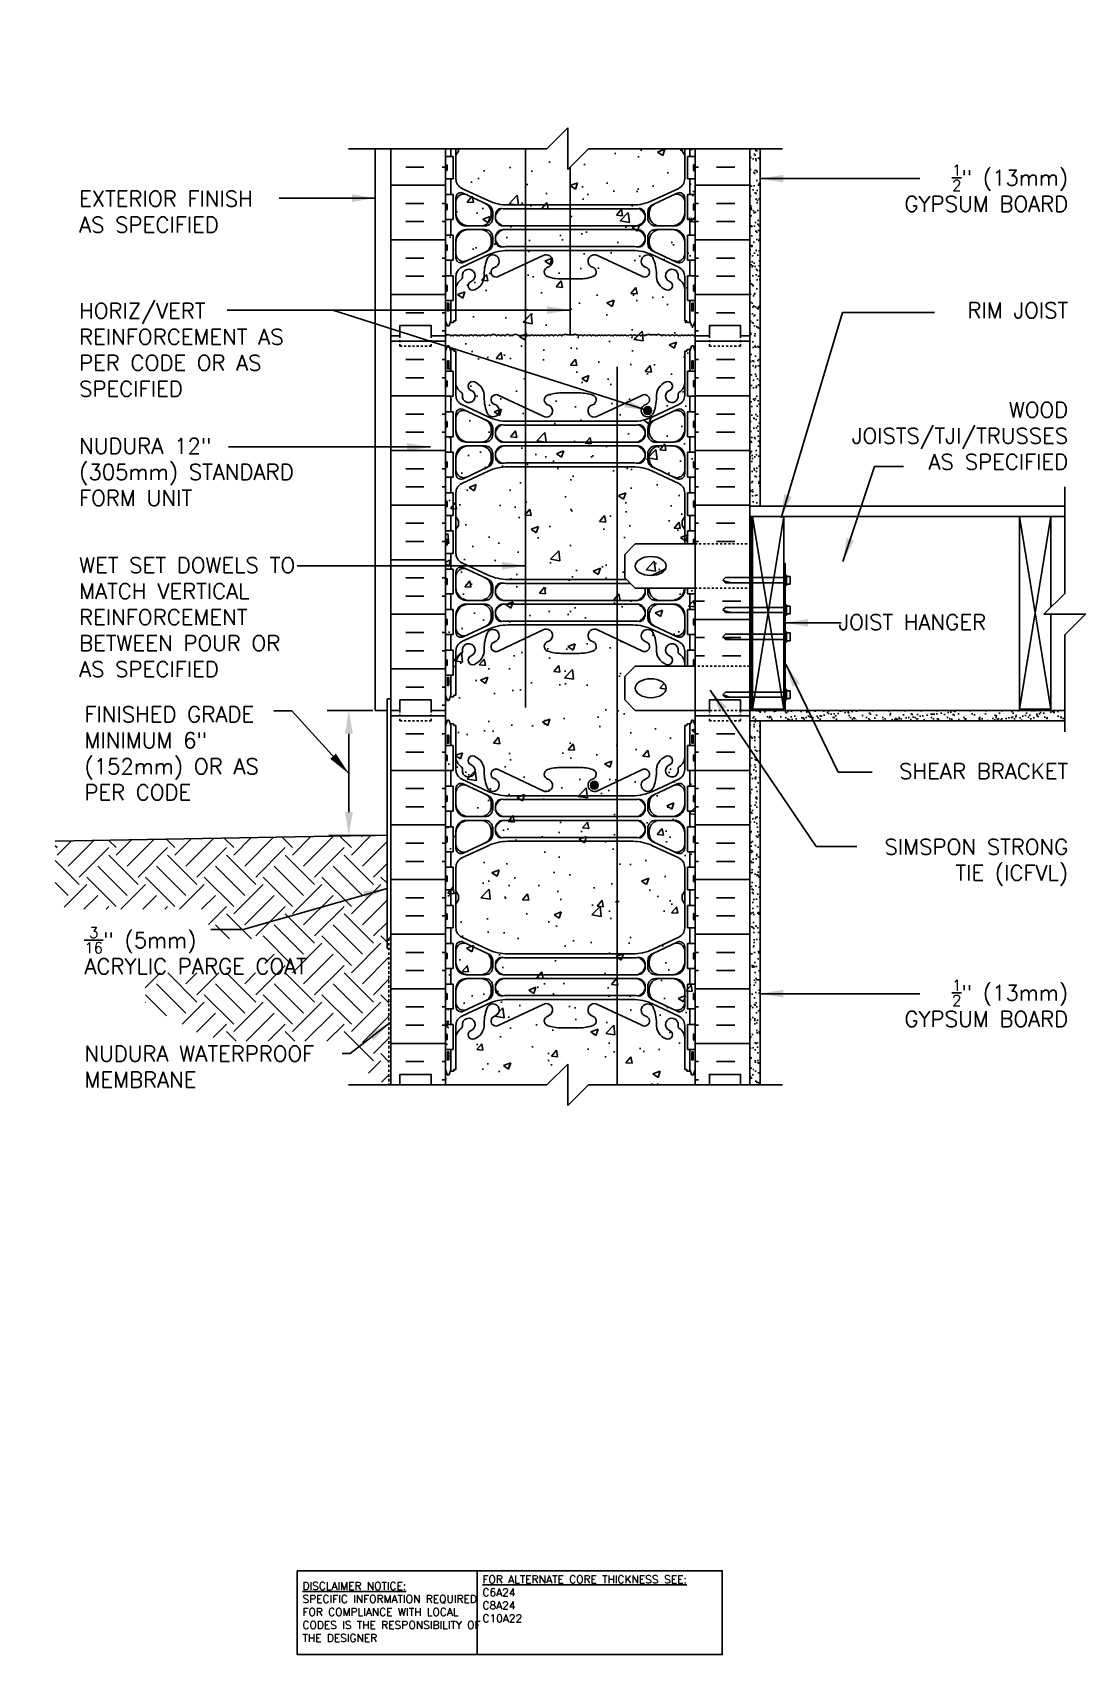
# Model space of a CAD drawing. Header units: inches. Extents: x 107.9 to 158.5, y -21.9 to 56.1.
import ezdxf
from ezdxf.enums import TextEntityAlignment as Align

# ---------------------------------------------------------------- set-up
doc = ezdxf.new("R2010")
doc.units = ezdxf.units.IN
doc.header["$LTSCALE"] = 0.5
doc.header["$MEASUREMENT"] = 0
doc.linetypes.add('DASHED2', pattern=[0.375, 0.25, -0.125])
doc.linetypes.add('HIDDEN2', pattern=[0.1875, 0.125, -0.0625])
for name, color, linetype in [('HATCH', 12, 'Continuous'), ('line25', 2, 'Continuous'), ('LINE3', 3, 'Continuous'), ('LINE50', 5, 'Continuous'), ('LINE9', 9, 'Continuous'), ('TEXT', 4, 'Continuous'), ('Web_Edge', 9, 'Continuous')]:
    doc.layers.add(name, color=color, linetype=linetype)
doc.styles.add('DIM', font='romans.shx', dxfattribs={"width": 0.7})
doc.styles.add('ROMANS', font='romans.shx', dxfattribs={"height": 1.125})
doc.styles.get("Standard").update_dxf_attribs({"font": 'romans.shx', "height": 1.125})
doc.dimstyles.new('ext_12', dxfattribs={"dimscale": 12, "dimtxt": 0.09375, "dimasz": 0.09375, "dimexe": 0.09375, "dimexo": 0.0625, "dimgap": 0.0625, "dimtad": 1, "dimdec": 1, "dimzin": 3, "dimdsep": 46, "dimlunit": 4, "dimtxsty": 'DIM', "dimcen": 0.09, "dimdle": 0.09375, "dimclrt": 4, "dimadec": 0, "dimazin": 0, "dimtfac": 1, "dimtdec": 1, "dimtmove": 2, "dimatfit": 3, "dimfxl": 0, "dimfrac": 2, "dimtolj": 1, "dimtzin": 0, "dimarcsym": 0})
pattern_1 = [(37.5, (85.0487, 4.25364), (-0.0157483, 0.481706), [0, -0.38, 0, -0.425, 0, -0.40625]), (7.5, (85.0487, 4.25364), (0.442444, 0.7055365), [0, -0.205, 0, -0.3425, 0, -0.13125]), (327.5, (84.7412, 4.25364), (0.7785355, 0.0014148), [0, -0.125, 0, -0.45, 0, -0.5875]), (317.5, (84.7412, 4.25364), (0.7515317, 0.219419), [0, -0.0625, 0, -0.295, 0, -0.3375])]
pattern_2 = [(50, (14.6014, 3.5427), (3.5863, -0.31376), [0.375, -4.125]), (355, (14.6014, 3.5427), (-0.69376, 3.76096), [0.3, -3.3]), (100.4514, (14.9003, 3.5165), (2.89255, 3.4472), [0.3187, -3.50571]), (46.184, (14.6014, 4.5427), (5.3362, -0.8276), [0.5625, -6.1875]), (96.6356, (15.046, 4.4737), (4.67331, 4.8706), [0.47805, -5.25856]), (351.184, (14.6014, 4.5427), (4.6733, 4.8706), [0.45, -4.95]), (21, (15.1014, 4.2927), (2.984535, -2.013094), [0.375, -4.125]), (326, (15.1014, 4.2927), (1.21658, 3.62575), [0.3, -3.3]), (71.4514, (15.35, 4.125), (4.20111, 1.61265), [0.3187, -3.50571]), (37.5, (14.6014, 3.5427), (0.060799, 1.664469), [0, -3.26, 0, -3.35, 0, -3.3125]), (7.5, (14.6014, 3.5427), (1.315348, 1.972059), [0, -1.91, 0, -3.185, 0, -1.2625]), (327.5, (13.4864, 3.5427), (2.669112, -0.112774), [0, -1.25, 0, -3.9, 0, -5.175]), (317.5, (12.9864, 3.5427), (2.91593, 0.500525), [0, -1.625, 0, -2.59, 0, -3.675])]

msp = doc.modelspace()

# ---------------------------------------------------------------- texts
at = {"layer": 'TEXT', "style": 'ROMANS'}
msp.add_text(' JOIST HANGER', height=0.75, dxfattribs=at).set_placement((146.099, 27.748), align=Align.MIDDLE_LEFT)
at = {"layer": 'TEXT', "char_height": 0.75, "style": 'ROMANS'}
for s, insert, width, attachment_point in [('\\A1;{\\H0.7x;\\S1/2;}" (13mm) GYPSUM BOARD', (157.671, 48.608), 9.90679, 6), ('EXTERIOR FINISH\\PAS SPECIFIED', (110.109, 47.476), 11.74859, 4), ('HORIZ/VERT REINFORCEMENT AS PER CODE OR AS SPECIFIED', (110.109, 40.839), 11.74859, 4), ('RIM JOIST', (157.671, 42.739), 11.43486, 6), ('WOOD JOISTS/TJI/TRUSSES AS SPECIFIED', (157.671, 36.704), 11.43486, 6), ('NUDURA 12" (305mm) STANDARD FORM UNIT', (110.109, 34.965), 11.74859, 4), ('WET SET DOWELS TO MATCH VERTICAL REINFORCEMENT BETWEEN POUR OR AS SPECIFIED', (110.109, 27.988), 11.74859, 4), ('FINISHED GRADE MINIMUM 6" (152mm) OR AS PER CODE', (110.359, 21.44), 10.75183, 4), ('SHEAR BRACKET', (157.671, 20.586), 11.43486, 6), ('SIMSPON STRONG TIE (ICFVL)', (157.671, 16.199), 10.60311, 6), ('\\A1;{\\H0.7x;\\S3/16;}" (5mm) \\PACRYLIC PARGE COAT', (110.359, 11.959), 11.74859, 4), ('\\A1;{\\H0.7x;\\S1/2;}" (13mm) GYPSUM BOARD', (157.671, 9.428), 9.86679, 6), ('\\A1;NUDURA WATERPROOF MEMBRANE', (110.359, 6.377), 12.78313, 4)]:
    msp.add_mtext(s, dxfattribs=dict(at, insert=insert, width=width, attachment_point=attachment_point))
at = {"layer": 'TEXT', "char_height": 0.375, "attachment_point": 4}
for s, insert, width in [('{\\LDISCLAIMER NOTICE:}\\PSPECIFIC INFORMATION REQUIRED FOR COMPLIANCE WITH LOCAL CODES IS THE RESPONSIBILITY OF THE DESIGNER', (120.843, -19.832), 9.3349), ('{\\LFOR ALTERNATE CORE THICKNESS SEE:\\P}C6A24\\PC8A24\\PC10A22', (129.504, -19.205), 15.5553)]:
    msp.add_mtext(s, dxfattribs=dict(at, insert=insert, width=width))

# ---------------------------------------------------------------- hatches: boundary and pattern name
at = {"layer": 'HATCH'}
h = msp.add_hatch(dxfattribs=at)
h.set_pattern_fill('AR-CONC', color=256, scale=0.5, style=0)
h.paths.add_polyline_path([(132.379, 55.908, -1), (132.754, 55.908, -1)], flags=16)
edge = h.paths.add_edge_path()
edge.add_line((132.6, 50.508), (131.569, 50.508))
edge.add_line((131.569, 50.508), (131.569, 41.525))
edge.add_arc((131.525, 41.466), 0.0737, 35, 53.35404, ccw=False)
edge.add_arc((131.63, 41.477), 0.0544, 35, 145, ccw=False)
edge.add_arc((131.732, 41.467), 0.0705, 35, 145, ccw=False)
edge.add_arc((131.879, 41.445), 0.109, 35, 145, ccw=False)
edge.add_arc((132.042, 41.456), 0.0897, 35, 145, ccw=False)
edge.add_arc((132.191, 41.455), 0.0929, 35, 145, ccw=False)
edge.add_arc((132.346, 41.453), 0.0961, 35, 145, ccw=False)
edge.add_arc((132.474, 41.473), 0.0608, 35, 145, ccw=False)
edge.add_arc((132.613, 41.445), 0.109, 35, 145, ccw=False)
edge.add_arc((132.813, 41.431), 0.134, 35, 145, ccw=False)
edge.add_arc((133.02, 41.44), 0.118, 35, 145, ccw=False)
edge.add_arc((133.219, 41.436), 0.125, 35, 145, ccw=False)
edge.add_arc((133.386, 41.494), 0.0661, 57.90038, 167.90038, ccw=False)
edge.add_arc((133.487, 41.504), 0.0801, 35, 145, ccw=False)
edge.add_arc((133.597, 41.519), 0.0544, 35, 145, ccw=False)
edge.add_arc((133.683, 41.521), 0.0506, 35, 145, ccw=False)
edge.add_arc((133.766, 41.521), 0.0506, 35, 145, ccw=False)
edge.add_arc((133.852, 41.519), 0.0544, 35, 145, ccw=False)
edge.add_arc((133.962, 41.504), 0.0801, 35, 145, ccw=False)
edge.add_arc((134.063, 41.494), 0.0661, 12.09962, 122.09962, ccw=False)
edge.add_arc((134.23, 41.436), 0.125, 35, 145, ccw=False)
edge.add_arc((134.429, 41.44), 0.118, 35, 145, ccw=False)
edge.add_arc((134.637, 41.431), 0.134, 35, 145, ccw=False)
edge.add_arc((134.836, 41.445), 0.109, 35, 145, ccw=False)
edge.add_arc((134.975, 41.473), 0.0608, 35, 145, ccw=False)
edge.add_arc((135.103, 41.453), 0.0961, 35, 145, ccw=False)
edge.add_arc((135.258, 41.455), 0.0929, 35, 145, ccw=False)
edge.add_arc((135.408, 41.456), 0.0897, 35, 145, ccw=False)
edge.add_arc((135.57, 41.445), 0.109, 35, 145, ccw=False)
edge.add_arc((135.717, 41.467), 0.0705, 84.00373, 145, ccw=False)
edge.add_arc((135.732, 41.467), 0.0705, 35, 95.99627, ccw=False)
edge.add_arc((135.879, 41.445), 0.109, 35, 145, ccw=False)
edge.add_arc((136.042, 41.456), 0.0897, 35, 145, ccw=False)
edge.add_arc((136.191, 41.455), 0.0929, 35, 145, ccw=False)
edge.add_arc((136.346, 41.453), 0.0961, 35, 145, ccw=False)
edge.add_arc((136.474, 41.473), 0.0608, 35, 145, ccw=False)
edge.add_arc((136.613, 41.445), 0.109, 35, 145, ccw=False)
edge.add_arc((136.813, 41.431), 0.134, 35, 145, ccw=False)
edge.add_arc((137.02, 41.44), 0.118, 35, 145, ccw=False)
edge.add_arc((137.219, 41.436), 0.125, 35, 145, ccw=False)
edge.add_arc((137.386, 41.494), 0.0661, 57.90038, 167.90038, ccw=False)
edge.add_arc((137.487, 41.504), 0.0801, 35, 145, ccw=False)
edge.add_arc((137.597, 41.519), 0.0544, 35, 145, ccw=False)
edge.add_arc((137.683, 41.521), 0.0506, 35, 145, ccw=False)
edge.add_arc((137.766, 41.521), 0.0506, 35, 145, ccw=False)
edge.add_arc((137.852, 41.519), 0.0544, 35, 145, ccw=False)
edge.add_arc((137.962, 41.504), 0.0801, 35, 145, ccw=False)
edge.add_arc((138.063, 41.494), 0.0661, 12.09962, 122.09962, ccw=False)
edge.add_arc((138.23, 41.436), 0.125, 35, 145, ccw=False)
edge.add_arc((138.429, 41.44), 0.118, 35, 145, ccw=False)
edge.add_arc((138.637, 41.431), 0.134, 35, 145, ccw=False)
edge.add_arc((138.836, 41.445), 0.109, 35, 145, ccw=False)
edge.add_arc((138.975, 41.473), 0.0608, 35, 145, ccw=False)
edge.add_arc((139.103, 41.453), 0.0961, 35, 145, ccw=False)
edge.add_arc((139.258, 41.455), 0.0929, 35, 145, ccw=False)
edge.add_arc((139.408, 41.456), 0.0897, 35, 145, ccw=False)
edge.add_arc((139.57, 41.445), 0.109, 35, 145, ccw=False)
edge.add_arc((139.717, 41.467), 0.0705, 84.00373, 145, ccw=False)
edge.add_line((139.725, 41.537), (139.725, 50.508))
edge.add_line((139.725, 50.508), (134.6, 50.508))
edge.add_line((134.6, 50.508), (133.6, 49.508))
edge.add_line((133.6, 49.508), (133.6, 51.508))
edge.add_line((133.6, 51.508), (132.6, 50.508))
h = msp.add_hatch(dxfattribs=at)
h.set_pattern_fill('AR-CONC', color=256, scale=0.5, style=0)
h.paths.add_polyline_path([(137.631, 37.919, -1), (137.256, 37.919, -1)], flags=16)
h.paths.add_polyline_path([(135.07, 19.908, -1), (134.695, 19.908, -1)], flags=16)
h.paths.add_polyline_path([(132.6, 50.508), (127.725, 50.508), (127.725, 5.508), (132.6, 5.508), (133.6, 6.508), (133.6, 4.508), (134.6, 5.508), (139.725, 5.508), (139.725, 23.508), (136.85, 23.508), (136.35, 24.008), (136.35, 25.133), (136.85, 25.633), (139.725, 25.633), (139.725, 29.383), (136.85, 29.383), (136.35, 29.883), (136.35, 31.008), (136.85, 31.508), (139.725, 31.508), (139.725, 50.508), (134.6, 50.508), (133.6, 49.508), (133.6, 51.508)])
h = msp.add_hatch(dxfattribs=at)
h.set_pattern_fill('INSUL', color=256, scale=7, style=0)
h.set_pattern_definition([(0, (-2798.437, -355.5017), (0, 2.625), []), (0, (-2798.437, -354.6267), (0, 2.625), [0.875, -0.875]), (0, (-2798.437, -353.7517), (0, 2.625), [0.875, -0.875])])
h.paths.add_polyline_path([(127.725, 50.508), (125.1, 50.508), (125.1, 41.508), (125.537, 41.508), (125.537, 42.008), (127.037, 42.008), (127.037, 41.508), (127.725, 41.508)])
h = msp.add_hatch(dxfattribs=at)
h.set_pattern_fill('AR-CONC', color=256, scale=0.5, style=0)
h.paths.add_polyline_path([(127.725, 50.508), (127.725, 41.508, -0.484838), (127.974, 41.508, -0.520567), (128.094, 41.508, -0.520567), (128.278, 41.508, -0.520567), (128.383, 41.508, -0.520567), (128.593, 41.508, -0.520567), (128.719, 41.508, -0.520567), (128.845, 41.508, -0.520567), (129.054, 41.508, -0.520567), (129.264, 41.508, -0.520567), (129.385, 41.508, -0.520567), (129.61, 41.508, -0.520567), (129.705, 41.508, -0.520567), (129.894, 41.508, -0.520567), (130.172, 41.508, -0.520567), (130.382, 41.508, -0.520567), (130.581, 41.508, -0.520567), (130.828, 41.508, -0.520567), (130.938, 41.508, -0.520567), (131.244, 41.508, -0.520567), (131.349, 41.508, -0.520567), (131.464, 41.508, -0.422653), (131.569, 41.525), (131.569, 50.508)])
h = msp.add_hatch(dxfattribs=at)
h.set_pattern_fill('INSUL', color=256, scale=7, style=0)
h.set_pattern_definition([(180, (3065.8863, -355.5017), (0, 2.625), []), (180, (3065.8863, -354.6267), (0, 2.625), [0.875, -0.875]), (180, (3065.8863, -353.7517), (0, 2.625), [0.875, -0.875])])
h.paths.add_polyline_path([(142.35, 50.508), (139.725, 50.508), (139.725, 41.508), (140.412, 41.508), (140.412, 42.008), (141.912, 42.008), (141.912, 41.508), (142.35, 41.508)])
h = msp.add_hatch(dxfattribs=at)
h.set_pattern_fill('AR-SAND', color=256, scale=0.25, style=0)
h.set_pattern_definition(pattern_1)
h.paths.add_polyline_path([(142.85, 50.508), (142.35, 50.508), (142.35, 33.32), (142.85, 33.32)])
h = msp.add_hatch(dxfattribs=at)
h.set_pattern_fill('INSUL', color=256, scale=7, style=0)
h.set_pattern_definition([(0, (-2798.437, -373.5017), (0, 2.625), []), (0, (-2798.437, -372.6267), (0, 2.625), [0.875, -0.875]), (0, (-2798.437, -371.7517), (0, 2.625), [0.875, -0.875])])
h.paths.add_polyline_path([(125.1, 23.508), (125.537, 23.508), (125.537, 24.008), (127.037, 24.008), (127.037, 23.508), (127.725, 23.508), (127.725, 41.508), (127.037, 41.508), (127.037, 42.008), (125.537, 42.008), (125.537, 41.508), (125.1, 41.508)])
h = msp.add_hatch(dxfattribs=at)
h.set_pattern_fill('INSUL', color=256, scale=7, style=0)
h.set_pattern_definition([(180, (3065.8863, -373.5017), (0, 2.625), []), (180, (3065.8863, -372.6267), (0, 2.625), [0.875, -0.875]), (180, (3065.8863, -371.7517), (0, 2.625), [0.875, -0.875])])
h.paths.add_polyline_path([(139.725, 31.508), (142.35, 31.508), (142.35, 41.508), (141.912, 41.508), (141.912, 42.008), (140.412, 42.008), (140.412, 41.508), (139.725, 41.508)])
h = msp.add_hatch(dxfattribs=at)
h.set_pattern_fill('AR-CONC', color=256, scale=0.5, style=0)
h.set_pattern_definition(pattern_2)
edge = h.paths.add_edge_path(flags=17)
edge.add_ellipse((137.595, 30.445), major_axis=(-0.746, 0), ratio=0.610344, start_angle=0, end_angle=360)
h = msp.add_hatch(dxfattribs=at)
h.set_pattern_fill('INSUL', color=256, scale=7, style=0)
h.set_pattern_definition([(0, (85.0487, 4.2536), (0, 2.625), []), (0, (85.0487, 5.1286), (0, 2.625), [0.875, -0.875]), (0, (85.0487, 6.0036), (0, 2.625), [0.875, -0.875])])
h.paths.add_polyline_path([(142.35, 29.383), (139.725, 29.383), (139.725, 25.633), (142.35, 25.633)])
h = msp.add_hatch(dxfattribs=at)
h.set_pattern_fill('AR-CONC', color=256, scale=0.5, style=0)
h.set_pattern_definition(pattern_2)
edge = h.paths.add_edge_path(flags=17)
edge.add_ellipse((137.595, 24.57), major_axis=(-0.746, 0), ratio=0.610344, start_angle=0, end_angle=360, ccw=False)
h = msp.add_hatch(dxfattribs=at)
h.set_pattern_fill('INSUL', color=256, scale=7, style=0)
h.set_pattern_definition([(0, (-2798.437, -391.5017), (0, 2.625), []), (0, (-2798.437, -390.6267), (0, 2.625), [0.875, -0.875]), (0, (-2798.437, -389.7517), (0, 2.625), [0.875, -0.875])])
h.paths.add_polyline_path([(125.1, 5.508), (125.537, 5.508), (125.537, 6.008), (127.037, 6.008), (127.037, 5.508), (127.725, 5.508), (127.725, 23.508), (127.037, 23.508), (127.037, 24.008), (125.537, 24.008), (125.537, 23.508), (125.1, 23.508)])
h = msp.add_hatch(dxfattribs=at)
h.set_pattern_fill('INSUL', color=256, scale=7, style=0)
h.set_pattern_definition([(180, (3065.8863, -391.5017), (0, 2.625), []), (180, (3065.8863, -390.6267), (0, 2.625), [0.875, -0.875]), (180, (3065.8863, -389.7517), (0, 2.625), [0.875, -0.875])])
h.paths.add_polyline_path([(142.35, 5.508), (141.912, 5.508), (141.912, 6.008), (140.412, 6.008), (140.412, 5.508), (139.725, 5.508), (139.725, 23.508), (140.412, 23.508), (140.412, 24.008), (141.912, 24.008), (141.912, 23.508), (142.35, 23.508)])
h = msp.add_hatch(dxfattribs=at)
h.set_pattern_fill('AR-SAND', color=256, scale=0.25, style=0)
h.set_pattern_definition(pattern_1)
h.paths.add_polyline_path([(157.501, 23.008), (157.501, 23.508), (144.055, 23.508), (142.43, 23.508), (142.35, 23.508), (142.35, 23.008)])
h = msp.add_hatch(dxfattribs=at)
h.set_pattern_fill('AR-SAND', color=256, scale=0.25, style=0)
h.set_pattern_definition(pattern_1)
h.paths.add_polyline_path([(142.85, 23.008), (142.35, 23.008), (142.35, 5.508), (142.85, 5.508)])
h = msp.add_hatch(dxfattribs=at)
h.set_pattern_fill('EARTH', color=256, scale=8, angle=45, style=0)
h.set_pattern_definition([(45, (25.2636, -94.8169), (2e-16, 2.828427), [2, -2]), (45, (24.7333, -94.2865), (2e-16, 2.828427), [2, -2]), (45, (24.203, -93.7562), (2e-16, 2.828427), [2, -2]), (135, (24.203, -93.4026), (-2.828427, 4e-16), [2, -2]), (135, (24.7333, -92.8723), (-2.828427, 4e-16), [2, -2]), (135, (25.2636, -92.342), (-2.828427, 4e-16), [2, -2])])
h.paths.add_polyline_path([(107.875, 15.317), (107.875, 15.317), (107.864, 15.325)])
h.paths.add_polyline_path([(108.964, 17.225), (108.964, 14.441), (108.975, 14.431), (109.003, 14.407), (109.03, 14.383), (109.057, 14.358), (109.084, 14.334), (109.112, 14.309), (109.139, 14.284), (109.166, 14.26), (109.193, 14.235), (109.22, 14.21), (109.246, 14.185), (109.273, 14.16), (109.3, 14.135), (109.327, 14.11), (109.353, 14.085), (109.38, 14.059), (109.406, 14.034), (109.433, 14.008), (109.459, 13.983), (109.485, 13.957), (109.493, 13.95), (116.322, 13.95), (116.322, 12.522), (119.042, 12.522), (119.042, 10.89), (113.284, 10.89), (113.284, 9.391), (115.982, 7.912), (116.017, 7.905), (116.052, 7.897), (116.088, 7.89), (116.123, 7.882), (116.158, 7.875), (116.193, 7.867), (116.228, 7.86), (116.264, 7.852), (116.299, 7.844), (116.334, 7.837), (116.369, 7.829), (116.404, 7.822), (116.439, 7.814), (116.474, 7.806), (116.508, 7.799), (116.543, 7.791), (116.578, 7.783), (116.613, 7.776), (116.647, 7.768), (116.682, 7.76), (116.717, 7.752), (116.751, 7.745), (116.786, 7.737), (116.821, 7.729), (116.855, 7.721), (116.889, 7.714), (116.924, 7.706), (116.958, 7.698), (116.993, 7.69), (117.027, 7.682), (117.061, 7.674), (117.095, 7.667), (117.13, 7.659), (117.164, 7.651), (117.198, 7.643), (117.232, 7.635), (117.266, 7.627), (117.3, 7.619), (117.334, 7.611), (117.368, 7.603), (117.371, 7.603), (122.76, 7.603), (123.635, 6.334), (124.841, 5.508), (125.006, 5.508), (125.006, 12.063), (124.912, 12.063), (124.912, 17.503)])
at = {"layer": 'LINE3'}
for points in [[(137.256, 37.919, 1), (137.631, 37.919, 1)], [(134.695, 19.908, 1), (135.07, 19.908, 1)]]:
    msp.add_hatch(color=256, dxfattribs=at).paths.add_polyline_path(points)

# ---------------------------------------------------------------- linework, layer by layer
at = {"layer": 'HATCH'}
for p, q in [((142.492, 32.82), (143.992, 23.57)), ((143.992, 32.82), (142.492, 23.57)), ((155.329, 32.82), (156.829, 23.57)), ((156.829, 32.82), (155.329, 23.57))]:
    msp.add_line(p, q, dxfattribs=at)
for points in [[(127.725, 41.508, -0.484838), (127.974, 41.508, -0.520567), (128.094, 41.508, -0.520567), (128.278, 41.508, -0.520567), (128.383, 41.508, -0.520567), (128.593, 41.508, -0.520567), (128.719, 41.508, -0.520567), (128.845, 41.508, -0.520567), (129.054, 41.508, -0.520567), (129.264, 41.508, -0.520567), (129.385, 41.508, -0.520567), (129.61, 41.508, -0.520567), (129.705, 41.508, -0.520567), (129.894, 41.508, -0.520567), (130.172, 41.508, -0.520567), (130.382, 41.508, -0.520567), (130.581, 41.508, -0.520567), (130.828, 41.508, -0.520567), (130.938, 41.508, -0.520567), (131.244, 41.508, -0.520567), (131.349, 41.508, -0.520567), (131.464, 41.508, -0.520567), (131.585, 41.508, -0.520567), (131.674, 41.508, -0.520567), (131.79, 41.508, -0.520567), (131.968, 41.508, -0.520567), (132.115, 41.508, -0.520567), (132.267, 41.508, -0.520567), (132.425, 41.508, -0.520567), (132.524, 41.508, -0.520567), (132.703, 41.508, -0.520567), (132.923, 41.508, -0.520567), (133.117, 41.508, -0.520567), (133.322, 41.508, -0.520567), (133.421, 41.55, -0.520567), (133.553, 41.55, -0.520567), (133.642, 41.55, -0.520567), (133.725, 41.55)], [(135.725, 41.537, 0.272614), (135.66, 41.508, 0.520567), (135.481, 41.508, 0.520567), (135.334, 41.508, 0.520567), (135.182, 41.508, 0.520567), (135.025, 41.508, 0.520567), (134.925, 41.508, 0.520567), (134.747, 41.508, 0.520567), (134.526, 41.508, 0.520567), (134.332, 41.508, 0.520567), (134.128, 41.508, 0.520567), (134.028, 41.55, 0.520567), (133.897, 41.55, 0.520567), (133.808, 41.55, 0.520567), (133.725, 41.55)], [(135.725, 41.537, -0.272614), (135.79, 41.508, -0.520567), (135.968, 41.508, -0.520567), (136.115, 41.508, -0.520567), (136.267, 41.508, -0.520567), (136.425, 41.508, -0.520567), (136.524, 41.508, -0.520567), (136.703, 41.508, -0.520567), (136.923, 41.508, -0.520567), (137.117, 41.508, -0.520567), (137.322, 41.508, -0.520567), (137.421, 41.55, -0.520567), (137.553, 41.55, -0.520567), (137.642, 41.55, -0.520567), (137.725, 41.55)], [(139.725, 41.537, 0.272614), (139.66, 41.508, 0.520567), (139.481, 41.508, 0.520567), (139.334, 41.508, 0.520567), (139.182, 41.508, 0.520567), (139.025, 41.508, 0.520567), (138.925, 41.508, 0.520567), (138.747, 41.508, 0.520567), (138.526, 41.508, 0.520567), (138.332, 41.508, 0.520567), (138.128, 41.508, 0.520567), (138.028, 41.55, 0.520567), (137.897, 41.55, 0.520567), (137.808, 41.55, 0.520567), (137.725, 41.55)]]:
    msp.add_lwpolyline(points, format="xyb", dxfattribs=at)
at = {"layer": 'line25'}
for p, q in [((127.725, 50.508), (127.725, 41.508)), ((127.725, 50.133), (128.09, 50.133)), ((128.09, 49.053), (128.09, 50.133)), ((139.725, 50.133), (139.36, 50.133)), ((139.36, 49.053), (139.36, 50.133)), ((139.725, 41.508), (139.725, 50.508)), ((127.725, 49.483), (127.725, 49.703)), ((127.725, 49.648), (127.725, 49.648)), ((127.725, 49.538), (127.725, 49.538)), ((127.765, 49.743), (127.765, 49.743)), ((127.765, 49.443), (127.765, 49.443)), ((127.805, 49.483), (127.805, 49.703)), ((139.645, 49.483), (139.645, 49.703)), ((139.685, 49.743), (139.685, 49.743)), ((139.685, 49.443), (139.685, 49.443)), ((139.725, 49.483), (139.725, 49.703)), ((139.725, 49.648), (139.725, 49.648)), ((139.725, 49.538), (139.725, 49.538)), ((127.725, 49.053), (128.09, 49.053)), ((139.725, 49.053), (139.36, 49.053)), ((127.725, 48.303), (128.09, 48.303)), ((127.725, 47.813), (127.725, 47.593)), ((127.725, 47.758), (127.725, 47.758)), ((127.725, 47.648), (127.725, 47.648)), ((127.765, 47.853), (127.765, 47.853)), ((127.805, 47.813), (127.805, 47.593)), ((128.09, 48.303), (128.09, 47.103)), ((139.725, 48.303), (139.36, 48.303)), ((139.36, 48.303), (139.36, 47.103)), ((139.645, 47.813), (139.645, 47.593)), ((139.685, 47.853), (139.685, 47.853)), ((139.725, 47.813), (139.725, 47.593)), ((139.725, 47.758), (139.725, 47.758)), ((139.725, 47.648), (139.725, 47.648)), ((127.725, 47.103), (128.09, 47.103)), ((127.765, 47.553), (127.765, 47.553)), ((139.725, 47.103), (139.36, 47.103)), ((139.685, 47.553), (139.685, 47.553)), ((127.725, 46.353), (128.09, 46.353)), ((128.09, 46.353), (128.09, 45.153)), ((139.725, 46.353), (139.36, 46.353)), ((139.36, 46.353), (139.36, 45.153)), ((127.725, 45.863), (127.725, 45.643)), ((127.725, 45.808), (127.725, 45.808)), ((127.725, 45.698), (127.725, 45.698)), ((127.765, 45.603), (127.765, 45.603)), ((127.805, 45.863), (127.805, 45.643)), ((139.645, 45.863), (139.645, 45.643)), ((139.685, 45.603), (139.685, 45.603)), ((139.725, 45.863), (139.725, 45.643)), ((139.725, 45.808), (139.725, 45.808)), ((139.725, 45.698), (139.725, 45.698)), ((127.725, 45.153), (128.09, 45.153)), ((139.725, 45.153), (139.36, 45.153)), ((127.725, 44.403), (128.09, 44.403)), ((127.725, 43.913), (127.725, 43.693)), ((127.725, 43.858), (127.725, 43.858)), ((127.725, 43.748), (127.725, 43.748)), ((127.765, 43.953), (127.765, 43.953)), ((127.805, 43.913), (127.805, 43.693)), ((128.09, 44.403), (128.09, 43.203)), ((139.725, 44.403), (139.36, 44.403)), ((139.36, 44.403), (139.36, 43.203)), ((139.645, 43.913), (139.645, 43.693)), ((139.685, 43.953), (139.685, 43.953)), ((139.725, 43.913), (139.725, 43.693)), ((139.725, 43.858), (139.725, 43.858)), ((139.725, 43.748), (139.725, 43.748)), ((127.725, 43.203), (128.09, 43.203)), ((127.765, 43.653), (127.765, 43.653)), ((139.725, 43.203), (139.36, 43.203)), ((139.685, 43.653), (139.685, 43.653)), ((127.725, 41.508), (127.725, 23.508)), ((139.725, 17.883), (139.725, 41.508)), ((127.725, 39.813), (128.09, 39.813)), ((128.09, 38.613), (128.09, 39.813)), ((139.725, 39.813), (139.36, 39.813)), ((139.36, 38.613), (139.36, 39.813)), ((127.725, 39.103), (127.725, 39.323)), ((127.725, 39.268), (127.725, 39.268)), ((127.725, 39.158), (127.725, 39.158)), ((127.765, 39.363), (127.765, 39.363)), ((127.765, 39.063), (127.765, 39.063)), ((127.805, 39.103), (127.805, 39.323)), ((139.645, 39.103), (139.645, 39.323)), ((139.685, 39.363), (139.685, 39.363)), ((139.685, 39.063), (139.685, 39.063)), ((139.725, 39.103), (139.725, 39.323)), ((139.725, 39.268), (139.725, 39.268)), ((139.725, 39.158), (139.725, 39.158)), ((127.725, 38.613), (128.09, 38.613)), ((139.725, 38.613), (139.36, 38.613)), ((127.725, 37.863), (128.09, 37.863)), ((128.09, 36.663), (128.09, 37.863)), ((139.725, 37.863), (139.36, 37.863)), ((139.36, 36.663), (139.36, 37.863)), ((127.725, 37.153), (127.725, 37.373)), ((127.725, 37.318), (127.725, 37.318)), ((127.725, 37.208), (127.725, 37.208)), ((127.725, 36.663), (128.09, 36.663)), ((127.765, 37.413), (127.765, 37.413)), ((127.765, 37.113), (127.765, 37.113)), ((127.805, 37.153), (127.805, 37.373)), ((139.725, 36.663), (139.36, 36.663)), ((139.645, 37.153), (139.645, 37.373)), ((139.685, 37.413), (139.685, 37.413)), ((139.685, 37.113), (139.685, 37.113)), ((139.725, 37.153), (139.725, 37.373)), ((139.725, 37.318), (139.725, 37.318)), ((139.725, 37.208), (139.725, 37.208)), ((127.725, 35.913), (128.09, 35.913)), ((128.09, 34.713), (128.09, 35.913)), ((139.725, 35.913), (139.36, 35.913)), ((139.36, 34.713), (139.36, 35.913)), ((127.725, 35.203), (127.725, 35.423)), ((127.725, 35.368), (127.725, 35.368)), ((127.725, 35.258), (127.725, 35.258)), ((127.765, 35.463), (127.765, 35.463)), ((127.765, 35.163), (127.765, 35.163)), ((127.805, 35.203), (127.805, 35.423)), ((139.645, 35.203), (139.645, 35.423)), ((139.685, 35.463), (139.685, 35.463)), ((139.685, 35.163), (139.685, 35.163)), ((139.725, 35.203), (139.725, 35.423)), ((139.725, 35.368), (139.725, 35.368)), ((139.725, 35.258), (139.725, 35.258)), ((127.725, 34.713), (128.09, 34.713)), ((139.725, 34.713), (139.36, 34.713)), ((127.725, 33.963), (128.09, 33.963)), ((127.725, 33.533), (127.725, 33.313)), ((127.765, 33.573), (127.765, 33.573)), ((127.805, 33.533), (127.805, 33.313)), ((128.09, 33.963), (128.09, 32.883)), ((139.725, 33.963), (139.36, 33.963)), ((139.36, 33.963), (139.36, 32.883)), ((139.645, 33.533), (139.645, 33.313)), ((139.685, 33.573), (139.685, 33.573)), ((139.725, 33.533), (139.725, 33.313)), ((127.725, 33.478), (127.725, 33.478)), ((127.725, 33.368), (127.725, 33.368)), ((127.725, 32.883), (128.09, 32.883)), ((127.765, 33.273), (127.765, 33.273)), ((139.725, 32.883), (139.36, 32.883)), ((139.685, 33.273), (139.685, 33.273)), ((139.725, 33.478), (139.725, 33.478)), ((139.725, 33.368), (139.725, 33.368)), ((142.35, 32.82), (157.501, 32.82)), ((127.725, 32.133), (128.09, 32.133)), ((128.09, 31.053), (128.09, 32.133)), ((139.725, 32.133), (139.36, 32.133)), ((139.36, 31.508), (139.36, 32.133)), ((127.725, 31.483), (127.725, 31.703)), ((127.725, 31.648), (127.725, 31.648)), ((127.725, 31.538), (127.725, 31.538)), ((127.765, 31.743), (127.765, 31.743)), ((127.765, 31.443), (127.765, 31.443)), ((127.805, 31.483), (127.805, 31.703)), ((139.645, 31.508), (139.645, 31.703)), ((139.685, 31.743), (139.685, 31.743)), ((139.725, 31.508), (139.725, 31.703)), ((139.725, 31.648), (139.725, 31.648)), ((139.725, 31.538), (139.725, 31.538)), ((127.725, 31.053), (128.09, 31.053)), ((143.992, 30.57), (143.992, 23.57)), ((127.725, 30.303), (128.09, 30.303)), ((127.725, 29.813), (127.725, 29.593)), ((127.725, 29.758), (127.725, 29.758)), ((127.725, 29.648), (127.725, 29.648)), ((127.765, 29.853), (127.765, 29.853)), ((127.805, 29.813), (127.805, 29.593)), ((128.09, 30.303), (128.09, 29.103)), ((127.725, 29.103), (128.09, 29.103)), ((127.765, 29.553), (127.765, 29.553)), ((139.36, 29.383), (139.36, 29.103)), ((139.725, 29.103), (139.36, 29.103)), ((127.725, 28.353), (128.09, 28.353)), ((128.09, 28.353), (128.09, 27.153)), ((139.725, 28.353), (139.36, 28.353)), ((139.36, 28.353), (139.36, 27.153)), ((127.725, 27.863), (127.725, 27.643)), ((127.725, 27.808), (127.725, 27.808)), ((127.725, 27.698), (127.725, 27.698)), ((127.765, 27.603), (127.765, 27.603)), ((127.805, 27.863), (127.805, 27.643)), ((139.645, 27.863), (139.645, 27.643)), ((139.685, 27.603), (139.685, 27.603)), ((139.725, 27.863), (139.725, 27.643)), ((139.725, 27.808), (139.725, 27.808)), ((139.725, 27.698), (139.725, 27.698)), ((127.725, 27.153), (128.09, 27.153)), ((139.725, 27.153), (139.36, 27.153)), ((127.725, 26.403), (128.09, 26.403)), ((127.725, 25.913), (127.725, 25.693)), ((127.725, 25.858), (127.725, 25.858)), ((127.725, 25.748), (127.725, 25.748)), ((127.765, 25.953), (127.765, 25.953)), ((127.805, 25.913), (127.805, 25.693)), ((128.09, 26.403), (128.09, 25.203)), ((139.725, 26.403), (139.36, 26.403)), ((139.36, 26.403), (139.36, 25.633)), ((139.645, 25.913), (139.645, 25.693)), ((139.685, 25.953), (139.685, 25.953)), ((139.725, 25.913), (139.725, 25.693)), ((139.725, 25.858), (139.725, 25.858)), ((139.725, 25.748), (139.725, 25.748)), ((127.725, 25.203), (128.09, 25.203)), ((127.765, 25.653), (127.765, 25.653)), ((139.685, 25.653), (139.685, 25.653)), ((127.725, 23.508), (127.725, 5.508)), ((143.992, 23.57), (142.492, 23.57)), ((144.055, 23.508), (157.501, 23.508)), ((144.055, 23.508), (145.367, 23.508)), ((127.725, 21.813), (128.09, 21.813)), ((127.725, 21.103), (127.725, 21.323)), ((127.725, 21.268), (127.725, 21.268)), ((127.725, 21.158), (127.725, 21.158)), ((127.765, 21.363), (127.765, 21.363)), ((127.765, 21.063), (127.765, 21.063)), ((127.805, 21.103), (127.805, 21.323)), ((128.09, 20.613), (128.09, 21.813)), ((139.725, 21.813), (139.36, 21.813)), ((139.36, 20.613), (139.36, 21.813)), ((139.645, 21.103), (139.645, 21.323)), ((139.685, 21.363), (139.685, 21.363)), ((139.685, 21.063), (139.685, 21.063)), ((139.725, 21.103), (139.725, 21.323)), ((139.725, 21.268), (139.725, 21.268)), ((139.725, 21.158), (139.725, 21.158)), ((127.725, 20.613), (128.09, 20.613)), ((139.725, 20.613), (139.36, 20.613)), ((127.725, 19.863), (128.09, 19.863)), ((128.09, 18.663), (128.09, 19.863)), ((139.725, 19.863), (139.36, 19.863)), ((139.36, 18.663), (139.36, 19.863)), ((127.725, 19.153), (127.725, 19.373)), ((127.725, 19.318), (127.725, 19.318)), ((127.725, 19.208), (127.725, 19.208)), ((127.765, 19.413), (127.765, 19.413)), ((127.765, 19.113), (127.765, 19.113)), ((127.805, 19.153), (127.805, 19.373)), ((139.645, 19.153), (139.645, 19.373)), ((139.685, 19.413), (139.685, 19.413)), ((139.685, 19.113), (139.685, 19.113)), ((139.725, 19.153), (139.725, 19.373)), ((139.725, 19.318), (139.725, 19.318)), ((139.725, 19.208), (139.725, 19.208)), ((127.725, 18.663), (128.09, 18.663)), ((139.725, 18.663), (139.36, 18.663)), ((127.725, 17.913), (128.09, 17.913)), ((127.725, 17.203), (127.725, 17.423)), ((127.725, 17.368), (127.725, 17.368)), ((127.725, 17.258), (127.725, 17.258)), ((127.765, 17.463), (127.765, 17.463)), ((127.765, 17.163), (127.765, 17.163)), ((127.805, 17.203), (127.805, 17.423)), ((128.09, 16.713), (128.09, 17.913)), ((139.725, 17.913), (139.36, 17.913)), ((139.36, 16.713), (139.36, 17.913)), ((139.645, 17.203), (139.645, 17.423)), ((139.685, 17.463), (139.685, 17.463)), ((139.685, 17.163), (139.685, 17.163)), ((139.725, 5.508), (139.725, 17.883)), ((139.725, 17.203), (139.725, 17.423)), ((139.725, 17.368), (139.725, 17.368)), ((139.725, 17.258), (139.725, 17.258)), ((127.725, 16.713), (128.09, 16.713)), ((139.725, 16.713), (139.36, 16.713)), ((127.725, 15.963), (128.09, 15.963)), ((128.09, 15.963), (128.09, 14.883)), ((139.725, 15.963), (139.36, 15.963)), ((139.36, 15.963), (139.36, 14.883)), ((127.725, 15.533), (127.725, 15.313)), ((127.725, 15.478), (127.725, 15.478)), ((127.725, 15.368), (127.725, 15.368)), ((127.725, 14.883), (128.09, 14.883)), ((127.765, 15.573), (127.765, 15.573)), ((127.765, 15.273), (127.765, 15.273)), ((127.805, 15.533), (127.805, 15.313)), ((139.725, 14.883), (139.36, 14.883)), ((139.645, 15.533), (139.645, 15.313)), ((139.685, 15.573), (139.685, 15.573)), ((139.685, 15.273), (139.685, 15.273)), ((139.725, 15.533), (139.725, 15.313)), ((139.725, 15.478), (139.725, 15.478)), ((139.725, 15.368), (139.725, 15.368)), ((127.725, 14.133), (128.09, 14.133)), ((128.09, 13.053), (128.09, 14.133)), ((139.725, 14.133), (139.36, 14.133)), ((139.36, 13.053), (139.36, 14.133)), ((127.725, 13.483), (127.725, 13.703)), ((127.725, 13.648), (127.725, 13.648)), ((127.725, 13.538), (127.725, 13.538)), ((127.765, 13.743), (127.765, 13.743)), ((127.765, 13.443), (127.765, 13.443)), ((127.805, 13.483), (127.805, 13.703)), ((139.645, 13.483), (139.645, 13.703)), ((139.685, 13.743), (139.685, 13.743)), ((139.685, 13.443), (139.685, 13.443)), ((139.725, 13.483), (139.725, 13.703)), ((139.725, 13.648), (139.725, 13.648)), ((139.725, 13.538), (139.725, 13.538)), ((127.725, 13.053), (128.09, 13.053)), ((139.725, 13.053), (139.36, 13.053)), ((127.725, 12.303), (128.09, 12.303)), ((127.725, 11.813), (127.725, 11.593)), ((127.725, 11.758), (127.725, 11.758)), ((127.765, 11.853), (127.765, 11.853)), ((127.805, 11.813), (127.805, 11.593)), ((128.09, 12.303), (128.09, 11.103)), ((139.725, 12.303), (139.36, 12.303)), ((139.36, 12.303), (139.36, 11.103)), ((139.645, 11.813), (139.645, 11.593)), ((139.685, 11.853), (139.685, 11.853)), ((139.725, 11.813), (139.725, 11.593)), ((139.725, 11.758), (139.725, 11.758)), ((127.725, 11.648), (127.725, 11.648)), ((127.725, 11.103), (128.09, 11.103)), ((127.765, 11.553), (127.765, 11.553)), ((139.725, 11.103), (139.36, 11.103)), ((139.685, 11.553), (139.685, 11.553)), ((139.725, 11.648), (139.725, 11.648)), ((127.725, 10.353), (128.09, 10.353)), ((128.09, 10.353), (128.09, 9.153)), ((139.725, 10.353), (139.36, 10.353)), ((139.36, 10.353), (139.36, 9.153)), ((127.725, 9.863), (127.725, 9.643)), ((127.725, 9.808), (127.725, 9.808)), ((127.725, 9.698), (127.725, 9.698)), ((127.765, 9.603), (127.765, 9.603)), ((127.805, 9.863), (127.805, 9.643)), ((139.645, 9.863), (139.645, 9.643)), ((139.685, 9.603), (139.685, 9.603)), ((139.725, 9.863), (139.725, 9.643)), ((139.725, 9.808), (139.725, 9.808)), ((139.725, 9.698), (139.725, 9.698)), ((127.725, 9.153), (128.09, 9.153)), ((139.725, 9.153), (139.36, 9.153)), ((127.725, 8.403), (128.09, 8.403)), ((127.725, 7.913), (127.725, 7.693)), ((127.725, 7.858), (127.725, 7.858)), ((127.765, 7.953), (127.765, 7.953)), ((127.805, 7.913), (127.805, 7.693)), ((128.09, 8.403), (128.09, 7.203)), ((139.725, 8.403), (139.36, 8.403)), ((139.36, 8.403), (139.36, 7.203)), ((139.645, 7.913), (139.645, 7.693)), ((139.685, 7.953), (139.685, 7.953)), ((139.725, 7.913), (139.725, 7.693)), ((139.725, 7.858), (139.725, 7.858)), ((127.725, 7.748), (127.725, 7.748)), ((127.725, 7.203), (128.09, 7.203)), ((127.765, 7.653), (127.765, 7.653)), ((139.725, 7.203), (139.36, 7.203)), ((139.685, 7.653), (139.685, 7.653)), ((139.725, 7.748), (139.725, 7.748))]:
    msp.add_line(p, q, dxfattribs=at)
at = {"layer": 'line25', "color": 9}
for p, q in [((141.055, 29.762), (141.18, 29.887)), ((141.055, 29.762), (141.18, 29.637)), ((144.117, 30.012), (144.055, 30.012)), ((144.055, 30.012), (144.055, 29.512)), ((144.117, 30.012), (144.117, 29.512)), ((144.305, 29.949), (144.117, 29.949)), ((144.305, 29.574), (144.305, 29.949)), ((144.055, 29.512), (144.117, 29.512)), ((144.117, 29.574), (144.305, 29.574)), ((141.055, 28.333), (141.18, 28.458)), ((141.055, 28.333), (141.18, 28.208)), ((144.117, 28.583), (144.055, 28.583)), ((144.055, 28.583), (144.055, 28.083)), ((144.055, 28.083), (144.117, 28.083)), ((144.117, 28.583), (144.117, 28.083)), ((144.305, 28.521), (144.117, 28.521)), ((144.117, 28.146), (144.305, 28.146)), ((144.305, 28.146), (144.305, 28.521)), ((141.055, 27.039), (141.18, 27.164)), ((141.055, 27.039), (141.18, 26.914)), ((144.117, 27.289), (144.055, 27.289)), ((144.055, 27.289), (144.055, 26.789)), ((144.055, 26.789), (144.117, 26.789)), ((144.117, 27.289), (144.117, 26.789)), ((144.305, 27.227), (144.117, 27.227)), ((144.117, 26.852), (144.305, 26.852)), ((144.305, 26.852), (144.305, 27.227)), ((141.055, 24.26), (141.18, 24.385)), ((141.055, 24.26), (141.18, 24.135)), ((144.117, 24.51), (144.055, 24.51)), ((144.055, 24.51), (144.055, 24.01)), ((144.117, 24.51), (144.117, 24.01)), ((144.305, 24.448), (144.117, 24.448)), ((144.305, 24.073), (144.305, 24.448)), ((144.055, 24.01), (144.117, 24.01)), ((144.117, 24.073), (144.305, 24.073))]:
    msp.add_line(p, q, dxfattribs=at)
at = {"layer": 'line25'}
msp.add_lwpolyline([(142.492, 23.57), (143.992, 23.57), (143.992, 32.82), (142.492, 32.82)], close=True, dxfattribs=at)
for points in [[(156.829, 28.461), (156.829, 32.82), (155.329, 32.82), (155.329, 28.31)], [(155.329, 28.31), (155.329, 23.57), (156.829, 23.57), (156.829, 28.133)]]:
    msp.add_lwpolyline(points, dxfattribs=at)
at = {"layer": 'line25', "color": 9}
for points in [[(141.18, 29.637), (144.055, 29.637), (144.055, 29.887), (141.18, 29.887)], [(141.18, 28.208), (144.055, 28.208), (144.055, 28.458), (141.18, 28.458)], [(141.18, 26.914), (144.055, 26.914), (144.055, 27.164), (141.18, 27.164)], [(141.18, 24.135), (144.055, 24.135), (144.055, 24.385), (141.18, 24.385)]]:
    msp.add_lwpolyline(points, dxfattribs=at)
at = {"layer": 'line25'}
for centre, start, end in [((127.765, 49.703), 90, 180), ((127.765, 49.483), 180, 270), ((127.765, 49.703), 360, 90), ((127.765, 49.483), 270, 0), ((139.685, 49.703), 90, 180), ((139.685, 49.483), 180, 270), ((139.685, 49.703), 0, 90), ((139.685, 49.483), 270, 0), ((127.765, 47.813), 90, 180), ((127.765, 47.593), 180, 270), ((127.765, 47.813), 0, 90), ((127.765, 47.593), 270, 0), ((139.685, 47.813), 90, 180), ((139.685, 47.593), 180, 270), ((139.685, 47.813), 360, 90), ((139.685, 47.593), 270, 0), ((127.765, 45.863), 90, 180), ((127.765, 45.643), 180, 270), ((127.765, 45.863), 0, 90), ((127.765, 45.643), 270, 0), ((139.685, 45.863), 90, 180), ((139.685, 45.643), 180, 270), ((139.685, 45.863), 360, 90), ((139.685, 45.643), 270, 0), ((127.765, 43.913), 90, 180), ((127.765, 43.693), 180, 270), ((127.765, 43.913), 0, 90), ((127.765, 43.693), 270, 0), ((139.685, 43.913), 90, 180), ((139.685, 43.693), 180, 270), ((139.685, 43.913), 360, 90), ((139.685, 43.693), 270, 0), ((127.765, 39.323), 90, 180), ((127.765, 39.103), 180, 270), ((127.765, 39.323), 360, 90), ((127.765, 39.103), 270, 0), ((139.685, 39.323), 90, 180), ((139.685, 39.103), 180, 270), ((139.685, 39.323), 0, 90), ((139.685, 39.103), 270, 0), ((127.765, 37.373), 90, 180), ((127.765, 37.153), 180, 270), ((127.765, 37.373), 360, 90), ((127.765, 37.153), 270, 0), ((139.685, 37.373), 90, 180), ((139.685, 37.153), 180, 270), ((139.685, 37.373), 0, 90), ((139.685, 37.153), 270, 0), ((127.765, 35.423), 90, 180), ((127.765, 35.203), 180, 270), ((127.765, 35.423), 360, 90), ((127.765, 35.203), 270, 0), ((139.685, 35.423), 90, 180), ((139.685, 35.203), 180, 270), ((139.685, 35.423), 0, 90), ((139.685, 35.203), 270, 0), ((127.765, 33.533), 90, 180), ((127.765, 33.533), 0, 90), ((139.685, 33.533), 90, 180), ((139.685, 33.533), 360, 90), ((127.765, 33.313), 180, 270), ((127.765, 33.313), 270, 0), ((139.685, 33.313), 180, 270), ((139.685, 33.313), 270, 0), ((127.765, 31.703), 90, 180), ((127.765, 31.483), 180, 270), ((127.765, 31.703), 360, 90), ((127.765, 31.483), 270, 0), ((139.685, 31.703), 90, 180), ((139.685, 31.703), 0, 90), ((127.765, 29.813), 90, 180), ((127.765, 29.813), 0, 90), ((127.765, 29.593), 180, 270), ((127.765, 29.593), 270, 0), ((127.765, 27.863), 90, 180), ((127.765, 27.643), 180, 270), ((127.765, 27.863), 0, 90), ((127.765, 27.643), 270, 0), ((139.685, 27.863), 90, 180), ((139.685, 27.643), 180, 270), ((139.685, 27.863), 360, 90), ((139.685, 27.643), 270, 0), ((127.765, 25.913), 90, 180), ((127.765, 25.913), 0, 90), ((139.685, 25.913), 90, 180), ((139.685, 25.913), 360, 90), ((127.765, 25.693), 180, 270), ((127.765, 25.693), 270, 0), ((139.685, 25.693), 180, 270), ((139.685, 25.693), 270, 0), ((127.765, 21.323), 90, 180), ((127.765, 21.103), 180, 270), ((127.765, 21.323), 360, 90), ((127.765, 21.103), 270, 0), ((139.685, 21.323), 90, 180), ((139.685, 21.103), 180, 270), ((139.685, 21.323), 0, 90), ((139.685, 21.103), 270, 0), ((127.765, 19.373), 90, 180), ((127.765, 19.153), 180, 270), ((127.765, 19.373), 360, 90), ((127.765, 19.153), 270, 0), ((139.685, 19.373), 90, 180), ((139.685, 19.153), 180, 270), ((139.685, 19.373), 0, 90), ((139.685, 19.153), 270, 0), ((127.765, 17.423), 90, 180), ((127.765, 17.203), 180, 270), ((127.765, 17.423), 360, 90), ((127.765, 17.203), 270, 0), ((139.685, 17.423), 90, 180), ((139.685, 17.203), 180, 270), ((139.685, 17.423), 0, 90), ((139.685, 17.203), 270, 0), ((127.765, 15.533), 90, 180), ((127.765, 15.313), 180, 270), ((127.765, 15.533), 0, 90), ((127.765, 15.313), 270, 0), ((139.685, 15.533), 90, 180), ((139.685, 15.313), 180, 270), ((139.685, 15.533), 360, 90), ((139.685, 15.313), 270, 0), ((127.765, 13.703), 90, 180), ((127.765, 13.483), 180, 270), ((127.765, 13.703), 360, 90), ((127.765, 13.483), 270, 0), ((139.685, 13.703), 90, 180), ((139.685, 13.483), 180, 270), ((139.685, 13.703), 0, 90), ((139.685, 13.483), 270, 0), ((127.765, 11.813), 90, 180), ((127.765, 11.813), 0, 90), ((139.685, 11.813), 90, 180), ((139.685, 11.813), 360, 90), ((127.765, 11.593), 180, 270), ((127.765, 11.593), 270, 0), ((139.685, 11.593), 180, 270), ((139.685, 11.593), 270, 0), ((127.765, 9.863), 90, 180), ((127.765, 9.643), 180, 270), ((127.765, 9.863), 0, 90), ((127.765, 9.643), 270, 0), ((139.685, 9.863), 90, 180), ((139.685, 9.643), 180, 270), ((139.685, 9.863), 360, 90), ((139.685, 9.643), 270, 0), ((127.765, 7.913), 90, 180), ((127.765, 7.913), 0, 90), ((139.685, 7.913), 90, 180), ((139.685, 7.913), 360, 90), ((127.765, 7.693), 180, 270), ((127.765, 7.693), 270, 0), ((139.685, 7.693), 180, 270), ((139.685, 7.693), 270, 0)]:
    msp.add_arc(centre, 0.04, start, end, dxfattribs=at)
at = {"layer": 'line25', "color": 9}
for points in [[(141.055, 29.762), (141.253, 29.684), (141.623, 29.637)], [(141.055, 28.333), (141.253, 28.256), (141.623, 28.208)], [(141.055, 27.039), (141.253, 26.962), (141.623, 26.914)], [(141.055, 24.26), (141.253, 24.183), (141.623, 24.135)]]:
    msp.add_spline(points, degree=3, dxfattribs=at)
at = {"layer": 'LINE3'}
for p, q in [((131.569, 50.508), (131.569, 23.652)), ((133.725, 49.633), (133.725, 41.55))]:
    msp.add_line(p, q, dxfattribs=at)
msp.add_lwpolyline([(135.985, 40.026), (135.985, 31.508), (135.985, 29.383), (135.985, 5.508)], dxfattribs=at)
for centre in [(137.443, 37.919), (134.882, 19.908)]:
    msp.add_circle(centre, 0.188, dxfattribs=at)
at = {"layer": 'LINE50'}
for p, q in [((125.1, 41.508), (125.1, 50.508)), ((142.35, 41.508), (142.35, 50.508)), ((125.1, 23.508), (125.1, 41.508)), ((142.35, 23.508), (142.35, 41.508)), ((125.1, 5.508), (125.1, 23.508)), ((142.35, 5.508), (142.35, 23.508)), ((108.964, 17.225), (124.912, 17.503))]:
    msp.add_line(p, q, dxfattribs=at)
for points in [[(125.1, 41.508), (125.537, 41.508), (125.537, 42.008), (127.037, 42.008), (127.037, 41.508), (127.725, 41.508)], [(127.725, 41.508), (127.037, 41.508), (127.037, 42.008), (125.537, 42.008), (125.537, 41.508), (125.1, 41.508)], [(142.35, 41.508), (141.912, 41.508), (141.912, 42.008), (140.412, 42.008), (140.412, 41.508), (139.725, 41.508)], [(139.725, 41.508), (140.412, 41.508), (140.412, 42.008), (141.912, 42.008), (141.912, 41.508), (142.35, 41.508)], [(127.725, 23.508), (127.037, 23.508), (127.037, 24.008), (125.537, 24.008), (125.537, 23.508), (125.1, 23.508)], [(125.1, 23.508), (125.537, 23.508), (125.537, 24.008), (127.037, 24.008), (127.037, 23.508), (127.725, 23.508)], [(139.725, 23.508), (140.412, 23.508), (140.412, 24.008), (141.912, 24.008), (141.912, 23.508), (142.35, 23.508)], [(142.35, 23.508), (141.912, 23.508), (141.912, 24.008), (140.412, 24.008), (140.412, 23.508), (139.725, 23.508)], [(125.1, 5.508), (125.537, 5.508), (125.537, 6.008), (127.037, 6.008), (127.037, 5.508), (127.725, 5.508)], [(142.35, 5.508), (141.912, 5.508), (141.912, 6.008), (140.412, 6.008), (140.412, 5.508), (139.725, 5.508)]]:
    msp.add_lwpolyline(points, dxfattribs=at)
at = {"layer": 'LINE9'}
for p, q in [((133.6, 51.508), (132.6, 50.508)), ((133.6, 51.508), (133.6, 49.508)), ((123.053, 50.508), (132.6, 50.508)), ((124.35, 50.508), (124.35, 23.508)), ((133.6, 49.508), (134.6, 50.508)), ((134.6, 50.508), (143.934, 50.508)), ((142.85, 50.508), (142.85, 33.32)), ((142.35, 33.32), (157.501, 33.32)), ((142.43, 32.82), (142.43, 23.508)), ((136.85, 31.508), (136.35, 31.008)), ((139.725, 31.508), (136.85, 31.508)), ((143.992, 30.57), (144.055, 30.57)), ((144.055, 30.57), (144.055, 23.508)), ((136.85, 29.383), (136.35, 29.883)), ((139.725, 29.383), (136.85, 29.383)), ((136.85, 25.633), (136.35, 25.133)), ((139.725, 25.633), (136.85, 25.633)), ((124.912, 23.508), (124.35, 23.508)), ((124.912, 12.067), (124.912, 24.067)), ((125.1, 24.067), (124.912, 24.067)), ((136.85, 23.508), (136.35, 24.008)), ((139.725, 23.508), (136.85, 23.508)), ((144.055, 23.508), (142.43, 23.508)), ((142.35, 23.008), (157.501, 23.008)), ((142.85, 5.508), (142.85, 23.008)), ((124.912, 12.067), (125.1, 12.067)), ((133.6, 6.508), (132.6, 5.508)), ((133.6, 5.508), (133.6, 6.508)), ((123.053, 5.508), (132.6, 5.508)), ((133.6, 4.508), (134.6, 5.508)), ((133.6, 5.508), (133.6, 4.508)), ((134.6, 5.508), (143.934, 5.508))]:
    msp.add_line(p, q, dxfattribs=at)
at = {"layer": 'LINE9', "linetype": 'HIDDEN2'}
for p, q in [((139.725, 31.508), (142.35, 31.508)), ((139.725, 29.383), (142.35, 29.383)), ((142.35, 25.633), (139.725, 25.633)), ((142.35, 23.508), (139.725, 23.508))]:
    msp.add_line(p, q, dxfattribs=at)
at = {"layer": 'LINE9', "linetype": 'DASHED2'}
for q in [(125.1, 12.643), (125.006, 5.508)]:
    msp.add_line((125.006, 12.549), q, dxfattribs=at)
at = {"layer": 'LINE9', "linetype": 'DASHED2', "ltscale": 0.15}
for points in [[(127.037, 41.508), (127.037, 41.508), (127.037, 41.008), (125.537, 41.008), (125.537, 41.508), (125.537, 41.508)], [(141.912, 41.508), (141.912, 41.508), (141.912, 41.008), (140.412, 41.008), (140.412, 41.508), (140.412, 41.508)], [(127.037, 23.508), (127.037, 23.508), (127.037, 23.008), (125.537, 23.008), (125.537, 23.508), (125.537, 23.508)], [(140.412, 23.508), (140.412, 23.508), (140.412, 23.008), (141.912, 23.008), (141.912, 23.508), (141.912, 23.508)]]:
    msp.add_lwpolyline(points, dxfattribs=at)
at = {"layer": 'LINE9'}
for points in [[(157.501, 34.258), (157.501, 31.89)], [(157.501, 32.82), (157.501, 29.133), (156.501, 28.133), (158.501, 28.133), (157.501, 27.133), (157.501, 22.479)], [(136.35, 31.008), (136.35, 29.883)], [(136.35, 24.008), (136.35, 25.133)]]:
    msp.add_lwpolyline(points, dxfattribs=at)
msp.add_lwpolyline([(142.35, 23.508), (142.43, 23.508), (142.43, 31.508), (142.35, 31.508)], close=True, dxfattribs=at)
msp.add_ellipse((137.595, 30.445), major_axis=(-0.746, 0), ratio=0.610344, dxfattribs=at)
at = {"layer": 'LINE9', "extrusion": (0, 0, -1)}
msp.add_ellipse((137.595, 24.57), major_axis=(-0.746, 0), ratio=0.610344, dxfattribs=at)
at = {"layer": 'TEXT'}
for p, q in [((124.225, 23.508), (122.04, 23.508)), ((123.079, 22.383), (123.079, 18.619)), ((124.349, 17.494), (122.119, 17.494))]:
    msp.add_line(p, q, dxfattribs=at)
msp.add_lwpolyline([(120.598, -17.855), (129.254, -17.855), (129.254, -21.88), (120.598, -21.88)], close=True, dxfattribs=at)
msp.add_lwpolyline([(129.254, -17.855), (141.028, -17.855), (141.028, -21.88), (129.254, -21.88)], dxfattribs=at)
for points in [[(122.891, 22.383), (123.266, 22.383), (123.079, 23.508)], [(122.89, 18.619), (123.265, 18.619), (123.078, 17.494)]]:
    msp.add_solid(points, dxfattribs=at)
at = {"layer": 'Web_Edge'}
for p, q in [((128.225, 50.508), (128.225, 49.055)), ((128.345, 50.395), (128.225, 50.195)), ((128.345, 50.395), (128.225, 50.195)), ((128.345, 50.508), (128.345, 50.395)), ((128.345, 50.508), (128.345, 50.395)), ((139.105, 50.508), (139.105, 50.395)), ((139.105, 50.508), (139.105, 50.395)), ((139.105, 50.395), (139.225, 50.195)), ((139.105, 50.395), (139.225, 50.195)), ((139.225, 50.508), (139.225, 49.055)), ((129.771, 48.013), (128.513, 48.602)), ((129.748, 47.825), (128.581, 48.371)), ((137.678, 48.013), (138.937, 48.602)), ((137.702, 47.825), (138.869, 48.371)), ((128.225, 48.145), (128.225, 47.297)), ((130.701, 47.613), (133.725, 47.613)), ((136.749, 47.613), (133.725, 47.613)), ((139.225, 48.145), (139.225, 47.297)), ((128.725, 46.797), (129.625, 46.797)), ((129.925, 47.32), (129.925, 47.424)), ((129.925, 47.32), (129.925, 47.297)), ((130, 47.172), (130, 47.469)), ((130.125, 47.171), (130.125, 47.297)), ((130.5, 46.796), (133.725, 46.796)), ((136.95, 46.796), (133.725, 46.796)), ((137.325, 47.171), (137.325, 47.297)), ((137.45, 47.172), (137.45, 47.469)), ((137.525, 47.32), (137.525, 47.424)), ((137.525, 47.32), (137.525, 47.297)), ((138.725, 46.797), (137.825, 46.797)), ((128.225, 46.117), (128.225, 45.268)), ((128.725, 46.617), (129.625, 46.617)), ((129.925, 46.093), (129.925, 46.117)), ((129.925, 46.093), (129.925, 45.989)), ((130, 46.242), (130, 45.945)), ((130.125, 46.241), (130.125, 46.115)), ((130.125, 46.241), (130.125, 46.127)), ((130.5, 46.616), (133.725, 46.616)), ((136.95, 46.616), (133.725, 46.616)), ((137.325, 46.241), (137.325, 46.127)), ((137.325, 46.241), (137.325, 46.115)), ((137.45, 46.242), (137.45, 45.945)), ((137.525, 46.093), (137.525, 46.117)), ((137.525, 46.093), (137.525, 45.989)), ((138.725, 46.617), (137.825, 46.617)), ((139.225, 46.117), (139.225, 45.268)), ((129.771, 45.4), (128.513, 44.811)), ((129.747, 45.588), (128.581, 45.042)), ((132.414, 45.371), (130.287, 44.372)), ((130.701, 45.8), (133.725, 45.8)), ((130.725, 45.612), (133.725, 45.612)), ((136.748, 45.8), (133.725, 45.8)), ((136.725, 45.612), (133.725, 45.612)), ((135.035, 45.371), (137.162, 44.372)), ((137.678, 45.4), (138.937, 44.811)), ((137.702, 45.588), (138.869, 45.042)), ((128.225, 44.358), (128.225, 42.237)), ((133.285, 44.248), (133.725, 44.248)), ((134.164, 44.248), (133.725, 44.248)), ((139.225, 44.358), (139.225, 42.237)), ((127.975, 42.237), (127.975, 43.203)), ((139.475, 42.237), (139.475, 43.203)), ((127.725, 42.237), (127.8, 42.007)), ((127.975, 42.237), (127.9, 42.007)), ((127.949, 42.157), (128.075, 42.157)), ((128.125, 42.237), (128.225, 42.237)), ((128.125, 42.207), (128.125, 42.237)), ((128.125, 42.207), (128.125, 42.207)), ((139.325, 42.237), (139.225, 42.237)), ((139.325, 42.207), (139.325, 42.237)), ((139.325, 42.207), (139.325, 42.207)), ((139.501, 42.157), (139.375, 42.157)), ((139.475, 42.237), (139.55, 42.007)), ((139.725, 42.237), (139.65, 42.007)), ((127.725, 40.779), (127.8, 41.009)), ((127.975, 40.779), (127.9, 41.009)), ((127.949, 40.859), (128.075, 40.859)), ((127.975, 40.779), (127.975, 39.813)), ((128.125, 40.809), (128.125, 40.779)), ((128.125, 40.809), (128.125, 40.809)), ((128.125, 40.779), (128.225, 40.779)), ((128.225, 38.657), (128.225, 40.779)), ((139.225, 38.657), (139.225, 40.779)), ((139.325, 40.779), (139.225, 40.779)), ((139.325, 40.809), (139.325, 40.809)), ((139.325, 40.809), (139.325, 40.779)), ((139.501, 40.859), (139.375, 40.859)), ((139.475, 40.779), (139.55, 41.009)), ((139.475, 40.779), (139.475, 39.813)), ((139.725, 40.779), (139.65, 41.009)), ((128.225, 36.899), (128.225, 37.747)), ((129.771, 37.615), (128.513, 38.204)), ((129.747, 37.428), (128.581, 37.974)), ((137.678, 37.615), (138.937, 38.204)), ((137.702, 37.428), (138.869, 37.974)), ((139.225, 36.899), (139.225, 37.747)), ((129.925, 36.923), (129.925, 37.027)), ((129.925, 36.923), (129.925, 36.899)), ((130, 36.774), (130, 37.071)), ((130.125, 36.774), (130.125, 36.9)), ((130.701, 37.216), (133.725, 37.216)), ((130.725, 37.403), (133.725, 37.403)), ((136.725, 37.403), (133.725, 37.403)), ((136.749, 37.216), (133.725, 37.216)), ((137.325, 36.774), (137.325, 36.9)), ((137.45, 36.774), (137.45, 37.071)), ((137.525, 36.923), (137.525, 37.027)), ((137.525, 36.923), (137.525, 36.899)), ((128.725, 36.399), (129.625, 36.399)), ((128.725, 36.219), (129.625, 36.219)), ((130.5, 36.399), (133.725, 36.399)), ((130.5, 36.219), (133.725, 36.219)), ((136.95, 36.399), (133.725, 36.399)), ((136.95, 36.219), (133.725, 36.219)), ((138.725, 36.399), (137.825, 36.399)), ((138.725, 36.219), (137.825, 36.219)), ((128.225, 34.871), (128.225, 35.719)), ((129.748, 35.191), (128.581, 34.644)), ((129.925, 35.696), (129.925, 35.719)), ((129.925, 35.696), (129.925, 35.591)), ((130, 35.844), (130, 35.547)), ((130.125, 35.844), (130.125, 35.73)), ((130.125, 35.844), (130.125, 35.718)), ((130.701, 35.403), (133.725, 35.403)), ((130.725, 35.215), (133.725, 35.215)), ((136.748, 35.403), (133.725, 35.403)), ((136.725, 35.215), (133.725, 35.215)), ((137.325, 35.844), (137.325, 35.718)), ((137.325, 35.844), (137.325, 35.73)), ((137.45, 35.844), (137.45, 35.547)), ((137.525, 35.696), (137.525, 35.719)), ((137.525, 35.696), (137.525, 35.591)), ((137.702, 35.191), (138.869, 34.644)), ((139.225, 34.871), (139.225, 35.719)), ((129.771, 35.003), (128.513, 34.414)), ((137.678, 35.003), (138.937, 34.414)), ((128.225, 32.508), (128.225, 33.961)), ((139.225, 32.508), (139.225, 33.961)), ((128.345, 32.62), (128.225, 32.82)), ((128.345, 32.62), (128.225, 32.82)), ((139.105, 32.62), (139.225, 32.82)), ((139.105, 32.62), (139.225, 32.82)), ((128.225, 32.508), (128.225, 31.055)), ((128.345, 32.395), (128.225, 32.195)), ((128.345, 32.395), (128.225, 32.195)), ((128.345, 32.508), (128.345, 32.62)), ((128.345, 32.508), (128.345, 32.62)), ((128.345, 32.508), (128.345, 32.395)), ((128.345, 32.508), (128.345, 32.395)), ((139.105, 32.508), (139.105, 32.62)), ((139.105, 32.508), (139.105, 32.62)), ((139.105, 32.508), (139.105, 32.395)), ((139.105, 32.508), (139.105, 32.395)), ((139.105, 32.395), (139.225, 32.195)), ((139.105, 32.395), (139.225, 32.195)), ((139.225, 32.508), (139.225, 31.508)), ((129.771, 30.013), (128.513, 30.602)), ((128.225, 30.145), (128.225, 29.297)), ((129.748, 29.825), (128.581, 30.371)), ((137.678, 30.013), (138.306, 30.306)), ((129.925, 29.32), (129.925, 29.424)), ((129.925, 29.32), (129.925, 29.297)), ((130, 29.172), (130, 29.469)), ((130.125, 29.171), (130.125, 29.297)), ((130.701, 29.613), (133.725, 29.613)), ((136.62, 29.613), (133.725, 29.613)), ((137.325, 29.171), (137.325, 29.297)), ((137.45, 29.172), (137.45, 29.383)), ((137.525, 29.32), (137.525, 29.383)), ((137.525, 29.32), (137.525, 29.297)), ((139.225, 29.383), (139.225, 29.297)), ((128.225, 28.117), (128.225, 27.268)), ((128.725, 28.797), (129.625, 28.797)), ((128.725, 28.617), (129.625, 28.617)), ((129.925, 28.093), (129.925, 28.117)), ((129.925, 28.093), (129.925, 27.989)), ((130, 28.242), (130, 27.945)), ((130.125, 28.241), (130.125, 28.115)), ((130.125, 28.241), (130.125, 28.127)), ((130.5, 28.796), (133.725, 28.796)), ((130.5, 28.616), (133.725, 28.616)), ((136.95, 28.796), (133.725, 28.796)), ((136.95, 28.616), (133.725, 28.616)), ((137.325, 28.241), (137.325, 28.127)), ((137.325, 28.241), (137.325, 28.115)), ((137.45, 28.242), (137.45, 27.945)), ((137.525, 28.093), (137.525, 28.117)), ((137.525, 28.093), (137.525, 27.989)), ((138.725, 28.797), (137.825, 28.797)), ((138.725, 28.617), (137.825, 28.617)), ((139.225, 28.117), (139.225, 27.268)), ((129.771, 27.4), (128.513, 26.811)), ((129.747, 27.588), (128.581, 27.042)), ((132.414, 27.371), (130.287, 26.372)), ((130.701, 27.8), (133.725, 27.8)), ((130.725, 27.612), (133.725, 27.612)), ((136.748, 27.8), (133.725, 27.8)), ((136.725, 27.612), (133.725, 27.612)), ((135.035, 27.371), (137.162, 26.372)), ((137.678, 27.4), (138.937, 26.811)), ((137.702, 27.588), (138.869, 27.042)), ((128.225, 26.358), (128.225, 24.237)), ((133.285, 26.248), (133.725, 26.248)), ((134.164, 26.248), (133.725, 26.248)), ((139.225, 26.358), (139.225, 25.633)), ((127.975, 24.237), (127.975, 25.203)), ((127.725, 24.237), (127.8, 24.007)), ((127.975, 24.237), (127.9, 24.007)), ((128.125, 24.237), (128.225, 24.237)), ((128.125, 24.207), (128.125, 24.237)), ((128.125, 24.207), (128.125, 24.207)), ((127.949, 24.157), (128.075, 24.157)), ((127.725, 22.779), (127.8, 23.009)), ((127.975, 22.779), (127.9, 23.009)), ((127.949, 22.859), (128.075, 22.859)), ((127.975, 22.779), (127.975, 21.813)), ((128.125, 22.809), (128.125, 22.779)), ((128.125, 22.809), (128.125, 22.809)), ((128.125, 22.779), (128.225, 22.779)), ((128.225, 20.657), (128.225, 22.779)), ((139.225, 20.657), (139.225, 22.779)), ((139.325, 22.779), (139.225, 22.779)), ((139.325, 22.809), (139.325, 22.809)), ((139.325, 22.809), (139.325, 22.779)), ((139.501, 22.859), (139.375, 22.859)), ((139.475, 22.779), (139.55, 23.009)), ((139.475, 22.779), (139.475, 21.813)), ((139.725, 22.779), (139.65, 23.009)), ((128.225, 18.899), (128.225, 19.747)), ((129.771, 19.615), (128.513, 20.204)), ((129.747, 19.428), (128.581, 19.974)), ((137.678, 19.615), (138.937, 20.204)), ((137.702, 19.428), (138.869, 19.974)), ((139.225, 18.899), (139.225, 19.747)), ((129.925, 18.923), (129.925, 19.027)), ((129.925, 18.923), (129.925, 18.899)), ((130, 18.774), (130, 19.071)), ((130.125, 18.774), (130.125, 18.9)), ((130.701, 19.216), (133.725, 19.216)), ((130.725, 19.403), (133.725, 19.403)), ((136.725, 19.403), (133.725, 19.403)), ((136.749, 19.216), (133.725, 19.216)), ((137.325, 18.774), (137.325, 18.9)), ((137.45, 18.774), (137.45, 19.071)), ((137.525, 18.923), (137.525, 19.027)), ((137.525, 18.923), (137.525, 18.899)), ((128.725, 18.399), (129.625, 18.399)), ((128.725, 18.219), (129.625, 18.219)), ((130.5, 18.399), (133.725, 18.399)), ((130.5, 18.219), (133.725, 18.219)), ((136.95, 18.399), (133.725, 18.399)), ((136.95, 18.219), (133.725, 18.219)), ((138.725, 18.399), (137.825, 18.399)), ((138.725, 18.219), (137.825, 18.219)), ((128.225, 16.871), (128.225, 17.719)), ((129.748, 17.191), (128.581, 16.644)), ((129.925, 17.696), (129.925, 17.719)), ((129.925, 17.696), (129.925, 17.591)), ((130, 17.844), (130, 17.547)), ((130.125, 17.844), (130.125, 17.73)), ((130.125, 17.844), (130.125, 17.718)), ((130.701, 17.403), (133.725, 17.403)), ((130.725, 17.215), (133.725, 17.215)), ((136.748, 17.403), (133.725, 17.403)), ((136.725, 17.215), (133.725, 17.215)), ((137.325, 17.844), (137.325, 17.718)), ((137.325, 17.844), (137.325, 17.73)), ((137.45, 17.844), (137.45, 17.547)), ((137.525, 17.696), (137.525, 17.719)), ((137.525, 17.696), (137.525, 17.591)), ((137.702, 17.191), (138.869, 16.644)), ((139.225, 16.871), (139.225, 17.719)), ((129.771, 17.003), (128.513, 16.414)), ((137.678, 17.003), (138.937, 16.414)), ((128.225, 14.508), (128.225, 15.961)), ((139.225, 14.508), (139.225, 15.961)), ((128.345, 14.62), (128.225, 14.82)), ((128.345, 14.62), (128.225, 14.82)), ((139.105, 14.62), (139.225, 14.82)), ((139.105, 14.62), (139.225, 14.82)), ((128.225, 14.508), (128.225, 13.055)), ((128.345, 14.395), (128.225, 14.195)), ((128.345, 14.395), (128.225, 14.195)), ((128.345, 14.508), (128.345, 14.62)), ((128.345, 14.508), (128.345, 14.62)), ((128.345, 14.508), (128.345, 14.395)), ((128.345, 14.508), (128.345, 14.395)), ((139.105, 14.508), (139.105, 14.62)), ((139.105, 14.508), (139.105, 14.62)), ((139.105, 14.508), (139.105, 14.395)), ((139.105, 14.508), (139.105, 14.395)), ((139.105, 14.395), (139.225, 14.195)), ((139.105, 14.395), (139.225, 14.195)), ((139.225, 14.508), (139.225, 13.055)), ((129.771, 12.013), (128.513, 12.602)), ((137.678, 12.013), (138.937, 12.602)), ((128.225, 12.145), (128.225, 11.297)), ((129.748, 11.825), (128.581, 12.371)), ((137.702, 11.825), (138.869, 12.371)), ((139.225, 12.145), (139.225, 11.297)), ((129.925, 11.32), (129.925, 11.424)), ((129.925, 11.32), (129.925, 11.297)), ((130, 11.172), (130, 11.469)), ((130.125, 11.171), (130.125, 11.297)), ((130.701, 11.613), (133.725, 11.613)), ((136.749, 11.613), (133.725, 11.613)), ((137.325, 11.171), (137.325, 11.297)), ((137.45, 11.172), (137.45, 11.469)), ((137.525, 11.32), (137.525, 11.424)), ((137.525, 11.32), (137.525, 11.297)), ((128.725, 10.797), (129.625, 10.797)), ((128.725, 10.617), (129.625, 10.617)), ((130, 10.242), (130, 9.945)), ((130.125, 10.241), (130.125, 10.115)), ((130.125, 10.241), (130.125, 10.127)), ((130.5, 10.796), (133.725, 10.796)), ((130.5, 10.616), (133.725, 10.616)), ((136.95, 10.796), (133.725, 10.796)), ((136.95, 10.616), (133.725, 10.616)), ((137.325, 10.241), (137.325, 10.127)), ((137.325, 10.241), (137.325, 10.115)), ((137.45, 10.242), (137.45, 9.945)), ((138.725, 10.797), (137.825, 10.797)), ((138.725, 10.617), (137.825, 10.617)), ((128.225, 10.117), (128.225, 9.268)), ((129.771, 9.4), (128.513, 8.811)), ((129.747, 9.588), (128.581, 9.042)), ((129.925, 10.093), (129.925, 10.117)), ((129.925, 10.093), (129.925, 9.989)), ((132.414, 9.371), (130.287, 8.372)), ((130.701, 9.8), (133.725, 9.8)), ((130.725, 9.612), (133.725, 9.612)), ((136.748, 9.8), (133.725, 9.8)), ((136.725, 9.612), (133.725, 9.612)), ((135.035, 9.371), (137.162, 8.372)), ((137.525, 10.093), (137.525, 10.117)), ((137.525, 10.093), (137.525, 9.989)), ((137.678, 9.4), (138.937, 8.811)), ((137.702, 9.588), (138.869, 9.042)), ((139.225, 10.117), (139.225, 9.268)), ((128.225, 8.358), (128.225, 6.237)), ((133.285, 8.248), (133.725, 8.248)), ((134.164, 8.248), (133.725, 8.248)), ((139.225, 8.358), (139.225, 6.237)), ((127.975, 6.237), (127.975, 7.203)), ((139.475, 6.237), (139.475, 7.203)), ((127.725, 6.237), (127.8, 6.007)), ((127.975, 6.237), (127.9, 6.007)), ((127.949, 6.157), (128.075, 6.157)), ((128.125, 6.237), (128.225, 6.237)), ((128.125, 6.207), (128.125, 6.237)), ((128.125, 6.207), (128.125, 6.207)), ((139.325, 6.237), (139.225, 6.237)), ((139.325, 6.207), (139.325, 6.237)), ((139.325, 6.207), (139.325, 6.207)), ((139.501, 6.157), (139.375, 6.157)), ((139.475, 6.237), (139.55, 6.007)), ((139.725, 6.237), (139.65, 6.007))]:
    msp.add_line(p, q, dxfattribs=at)
for points in [[(127.975, 50.508), (127.975, 50.133)], [(139.475, 50.508), (139.475, 50.133)], [(127.975, 49.053), (127.975, 48.303)], [(139.475, 49.053), (139.475, 48.303)], [(130.725, 47.801), (133.725, 47.801), (136.725, 47.801)], [(127.975, 47.103), (127.975, 46.353)], [(139.475, 47.103), (139.475, 46.353)], [(127.975, 45.153), (127.975, 44.403)], [(139.475, 45.153), (139.475, 44.403)], [(127.975, 43.203), (127.975, 42.387)], [(139.475, 43.203), (139.475, 42.387)], [(127.975, 39.813), (127.975, 40.629)], [(139.475, 39.813), (139.475, 40.629)], [(127.975, 37.863), (127.975, 38.613)], [(139.475, 37.863), (139.475, 38.613)], [(127.975, 35.913), (127.975, 36.663)], [(139.475, 35.913), (139.475, 36.663)], [(127.975, 33.963), (127.975, 34.713)], [(139.475, 33.963), (139.475, 34.713)], [(127.975, 32.508), (127.975, 32.883)], [(139.475, 32.508), (139.475, 32.883)], [(127.975, 32.508), (127.975, 32.133)], [(139.475, 32.508), (139.475, 32.133)], [(127.975, 31.053), (127.975, 30.303)], [(130.725, 29.801), (133.725, 29.801), (136.432, 29.801)], [(127.975, 29.103), (127.975, 28.353)], [(139.475, 29.103), (139.475, 28.353)], [(127.975, 27.153), (127.975, 26.403)], [(139.475, 27.153), (139.475, 26.403)], [(127.975, 25.203), (127.975, 24.387)], [(127.975, 21.813), (127.975, 22.629)], [(139.475, 21.813), (139.475, 22.629)], [(127.975, 19.863), (127.975, 20.613)], [(139.475, 19.863), (139.475, 20.613)], [(127.975, 17.913), (127.975, 18.663)], [(139.475, 17.913), (139.475, 18.663)], [(127.975, 15.963), (127.975, 16.713)], [(139.475, 15.963), (139.475, 16.713)], [(127.975, 14.508), (127.975, 14.883)], [(139.475, 14.508), (139.475, 14.883)], [(127.975, 14.508), (127.975, 14.133)], [(139.475, 14.508), (139.475, 14.133)], [(127.975, 13.053), (127.975, 12.303)], [(139.475, 13.053), (139.475, 12.303)], [(130.725, 11.801), (133.725, 11.801), (136.725, 11.801)], [(127.975, 11.103), (127.975, 10.353)], [(139.475, 11.103), (139.475, 10.353)], [(127.975, 9.153), (127.975, 8.403)], [(139.475, 9.153), (139.475, 8.403)], [(127.975, 7.203), (127.975, 6.387)], [(139.475, 7.203), (139.475, 6.387)]]:
    msp.add_lwpolyline(points, dxfattribs=at)
for points in [[(129.583, 44.458, -0.325312), (129.116, 43.716)], [(137.866, 44.458, 0.325312), (138.333, 43.716)], [(129.583, 38.558, 0.325312), (129.116, 39.3)], [(137.866, 38.558, -0.325312), (138.333, 39.3)], [(129.583, 38.558, 0.10488), (129.755, 37.746, 1.422913), (130.089, 38.213, -1.171105), (130.287, 38.644), (132.414, 37.644, 1.133028), (132.65, 38.202, -0.735593), (132.637, 38.66, -0.082755), (133.285, 38.768), (133.725, 38.768), (134.164, 38.768, -0.082755), (134.813, 38.66, -0.735593), (134.8, 38.202, 1.133028), (135.035, 37.644), (137.162, 38.644, -1.171105), (137.36, 38.213, 1.422913), (137.694, 37.746, 0.10488), (137.866, 38.558)], [(129.583, 26.458, -0.325312), (129.116, 25.716)], [(137.866, 26.458, 0.325312), (138.333, 25.716)], [(129.583, 20.558, 0.325312), (129.116, 21.3)], [(137.866, 20.558, -0.325312), (138.333, 21.3)], [(129.583, 20.558, 0.10488), (129.755, 19.746, 1.422913), (130.089, 20.213, -1.171105), (130.287, 20.644), (132.414, 19.644, 1.133028), (132.65, 20.202, -0.735593), (132.637, 20.66, -0.082755), (133.285, 20.768), (133.725, 20.768), (134.164, 20.768, -0.082755), (134.813, 20.66, -0.735593), (134.8, 20.202, 1.133028), (135.035, 19.644), (137.162, 20.644, -1.171105), (137.36, 20.213, 1.422913), (137.694, 19.746, 0.10488), (137.866, 20.558)], [(129.583, 8.458, -0.325312), (129.116, 7.716)], [(137.866, 8.458, 0.325312), (138.333, 7.716)]]:
    msp.add_lwpolyline(points, format="xyb", dxfattribs=at)
for points in [[(127.885, 43.087), (127.815, 43.087), (127.815, 42.707), (127.885, 42.707)], [(139.565, 43.087), (139.635, 43.087), (139.635, 42.707), (139.565, 42.707)], [(127.885, 39.929), (127.815, 39.929), (127.815, 40.309), (127.885, 40.309)], [(139.565, 39.929), (139.635, 39.929), (139.635, 40.309), (139.565, 40.309)], [(127.885, 25.087), (127.815, 25.087), (127.815, 24.707), (127.885, 24.707)], [(127.885, 21.929), (127.815, 21.929), (127.815, 22.309), (127.885, 22.309)], [(139.565, 21.929), (139.635, 21.929), (139.635, 22.309), (139.565, 22.309)], [(127.885, 7.087), (127.815, 7.087), (127.815, 6.707), (127.885, 6.707)], [(139.565, 7.087), (139.635, 7.087), (139.635, 6.707), (139.565, 6.707)]]:
    msp.add_lwpolyline(points, close=True, dxfattribs=at)
for centre, radius, start, end in [((128.725, 49.055), 0.5, 180, 244.92041), ((128.475, 48.145), 0.25, 64.92041, 180), ((138.975, 48.145), 0.25, 360, 115.07959), ((138.725, 49.055), 0.5, 295.07959, 360), ((128.6, 47.948), 0.375, 64.92041, 180), ((129.425, 47.424), 0.5, 0, 64.92041), ((130.701, 49.863), 2.25, 244.92041, 245.92476), ((130.725, 50.051), 2.25, 244.92041, 270), ((129.624, 47.468), 0.376, 0.04913, 64.81301), ((130.708, 47.074), 0.624, 117.09656, 159.08811), ((130.407, 47.381), 0.25, 86.12089, 138.37041), ((130.701, 49.863), 2.25, 262.92277, 270), ((136.725, 50.051), 2.25, 270, 295.07959), ((136.749, 49.863), 2.25, 270, 277.07723), ((137.043, 47.381), 0.25, 41.62959, 93.87911), ((136.742, 47.074), 0.624, 20.91189, 62.90344), ((137.826, 47.468), 0.376, 115.18699, 179.95087), ((138.025, 47.424), 0.5, 115.07959, 180), ((136.748, 49.863), 2.25, 294.07524, 295.07959), ((138.85, 47.948), 0.375, 0, 115.07959), ((128.85, 47.422), 0.625, 180, 270), ((128.725, 47.297), 0.5, 180, 270), ((129.425, 47.297), 0.5, 270, 0), ((129.625, 47.172), 0.375, 270, 0), ((130.501, 47.297), 0.376, 138.37041, 179.94861), ((130.5, 47.171), 0.375, 180, 270), ((130.706, 47.378), 0.617, 199.56816, 250.43184), ((136.743, 47.378), 0.617, 289.56816, 340.43184), ((136.95, 47.171), 0.375, 270, 0), ((136.949, 47.297), 0.376, 0.05139, 41.62959), ((137.825, 47.172), 0.375, 180, 270), ((138.025, 47.297), 0.5, 180, 270), ((138.6, 47.422), 0.625, 270, 0), ((138.725, 47.297), 0.5, 270, 360), ((128.725, 46.117), 0.5, 90, 180), ((128.85, 45.992), 0.625, 90, 180), ((129.425, 46.117), 0.5, 0, 90), ((129.625, 46.242), 0.375, 360, 90), ((130.5, 46.241), 0.375, 90, 180), ((130.706, 46.035), 0.617, 109.64583, 160.43184), ((130.501, 46.116), 0.376, 180.04913, 221.61347), ((130.708, 46.338), 0.624, 200.91189, 242.89488), ((136.743, 46.035), 0.617, 19.56816, 70.35417), ((136.95, 46.241), 0.375, 360, 90), ((136.742, 46.338), 0.624, 297.10512, 339.08811), ((136.949, 46.116), 0.376, 318.38653, 359.95087), ((137.825, 46.242), 0.375, 90, 180), ((138.025, 46.117), 0.5, 90, 180), ((138.6, 45.992), 0.625, 360, 90), ((138.725, 46.117), 0.5, 360, 90), ((128.6, 45.465), 0.375, 180, 295.07959), ((128.475, 45.268), 0.25, 180, 295.07959), ((131.583, 44.457), 2, 156.03617, 179.98544), ((129.425, 45.989), 0.5, 295.07959, 360), ((130.701, 43.55), 2.25, 114.05236, 115.07959), ((130.006, 45.096), 0.305, 285.72535, 145.32968), ((130.725, 43.362), 2.25, 90, 115.07959), ((129.624, 45.945), 0.376, 295.19194, 359.94861), ((130.407, 46.032), 0.25, 221.61347, 273.89879), ((130.701, 43.55), 2.25, 90, 97.09702), ((132.567, 45.107), 0.305, 285.72535, 120), ((134.882, 45.107), 0.305, 60, 254.27465), ((136.725, 43.362), 2.25, 64.92041, 90), ((136.748, 43.55), 2.25, 82.90298, 90), ((137.043, 46.032), 0.25, 266.10121, 318.38653), ((137.443, 45.096), 0.305, 34.67032, 254.27465), ((137.826, 45.945), 0.376, 180.05139, 244.80806), ((138.025, 45.989), 0.5, 180, 244.92041), ((136.749, 43.55), 2.25, 64.92041, 65.94764), ((135.866, 44.457), 2, 0.01456, 23.96383), ((138.85, 45.465), 0.375, 244.92041, 360), ((138.975, 45.268), 0.25, 244.92041, 360), ((128.725, 44.358), 0.5, 115.07959, 180), ((128.84, 44.407), 0.305, 291.80375, 191.09444), ((130.154, 44.572), 0.24, 105.72535, 303.75), ((132.715, 44.583), 0.24, 105.72535, 251.07704), ((134.735, 44.583), 0.24, 288.92296, 74.27465), ((137.295, 44.572), 0.24, 236.25, 74.27465), ((138.61, 44.407), 0.305, 348.90556, 248.19625), ((138.725, 44.358), 0.5, 360, 64.92041), ((128.775, 43.752), 0.55, 121.9268, 180), ((128.418, 44.325), 0.125, 301.9268, 11.09444), ((129.035, 43.92), 0.22, 111.80375, 291.80375), ((133.285, 46.248), 2, 251.07704, 270), ((134.164, 46.248), 2, 270, 288.92296), ((138.415, 43.92), 0.22, 248.19625, 68.19625), ((139.032, 44.325), 0.125, 168.90556, 238.0732), ((138.675, 43.752), 0.55, 360, 58.0732), ((128.075, 42.207), 0.05, 270, 0), ((139.375, 42.207), 0.05, 180, 270), ((127.85, 42.033), 0.0567, 208.07249, 331.92751), ((139.6, 42.033), 0.0567, 208.07249, 331.92751), ((127.85, 40.982), 0.0567, 28.07249, 151.92751), ((128.075, 40.809), 0.05, 0, 90), ((139.375, 40.809), 0.05, 90, 180), ((139.6, 40.982), 0.0567, 28.07249, 151.92751), ((128.775, 39.264), 0.55, 180, 238.0732), ((129.035, 39.096), 0.22, 68.19625, 248.19625), ((138.415, 39.096), 0.22, 291.80375, 111.80375), ((138.675, 39.264), 0.55, 301.9268, 0), ((128.725, 38.657), 0.5, 180, 244.92041), ((128.418, 38.691), 0.125, 348.90556, 58.0732), ((128.84, 38.608), 0.305, 168.90556, 68.19625), ((138.61, 38.608), 0.305, 111.80375, 11.09444), ((139.032, 38.691), 0.125, 121.9268, 191.09444), ((138.725, 38.657), 0.5, 295.07959, 0), ((128.475, 37.747), 0.25, 64.92041, 180), ((128.6, 37.551), 0.375, 64.92041, 180), ((129.425, 37.027), 0.5, 0, 64.92041), ((130.725, 39.653), 2.25, 244.92041, 270), ((136.725, 39.653), 2.25, 270, 295.07959), ((138.025, 37.027), 0.5, 115.07959, 180), ((138.85, 37.551), 0.375, 0, 115.07959), ((138.975, 37.747), 0.25, 0, 115.07959), ((128.85, 37.024), 0.625, 180, 270), ((128.725, 36.899), 0.5, 180, 270), ((129.425, 36.899), 0.5, 270, 0), ((129.625, 36.774), 0.375, 270, 0), ((130.701, 39.466), 2.25, 244.92041, 245.94764), ((129.624, 37.071), 0.376, 0.05139, 64.80806), ((130.708, 36.677), 0.624, 117.09656, 159.08811), ((130.501, 36.9), 0.376, 138.37041, 179.94861), ((130.706, 36.981), 0.617, 199.56816, 250.43184), ((130.5, 36.774), 0.375, 180, 270), ((130.407, 36.983), 0.25, 86.12089, 138.37041), ((130.701, 39.466), 2.25, 262.92277, 270), ((136.749, 39.466), 2.25, 270, 277.07723), ((136.95, 36.774), 0.375, 270, 0), ((136.743, 36.981), 0.617, 289.56816, 340.43184), ((137.043, 36.983), 0.25, 41.62959, 93.87911), ((136.742, 36.677), 0.624, 20.91189, 62.90344), ((136.949, 36.9), 0.376, 0.05139, 41.62959), ((137.826, 37.071), 0.376, 115.19194, 179.94861), ((137.825, 36.774), 0.375, 180, 270), ((138.025, 36.899), 0.5, 180, 270), ((136.749, 39.466), 2.25, 294.05236, 295.07959), ((138.6, 37.024), 0.625, 270, 0), ((138.725, 36.899), 0.5, 270, 0), ((128.85, 35.594), 0.625, 90, 180), ((128.725, 35.719), 0.5, 90, 180), ((129.425, 35.719), 0.5, 0, 90), ((129.625, 35.844), 0.375, 360, 90), ((130.706, 35.638), 0.617, 109.64583, 160.43184), ((130.5, 35.844), 0.375, 90, 180), ((136.95, 35.844), 0.375, 360, 90), ((136.743, 35.638), 0.617, 19.56816, 70.35417), ((137.825, 35.844), 0.375, 90, 180), ((138.025, 35.719), 0.5, 90, 180), ((138.6, 35.594), 0.625, 360, 90), ((138.725, 35.719), 0.5, 0, 90), ((129.425, 35.591), 0.5, 295.07959, 360), ((130.701, 33.153), 2.25, 114.07524, 115.07959), ((130.725, 32.965), 2.25, 90, 115.07959), ((129.624, 35.547), 0.376, 295.18699, 359.95087), ((130.708, 35.941), 0.624, 200.91189, 242.89488), ((130.501, 35.719), 0.376, 180.04913, 221.61347), ((130.407, 35.635), 0.25, 221.61347, 273.89879), ((130.701, 33.153), 2.25, 90, 97.09702), ((136.725, 32.965), 2.25, 64.92041, 90), ((136.748, 33.153), 2.25, 82.90298, 90), ((136.742, 35.941), 0.624, 297.10512, 339.08811), ((137.043, 35.635), 0.25, 266.10121, 318.38653), ((136.949, 35.719), 0.376, 318.38653, 359.95087), ((137.826, 35.547), 0.376, 180.04913, 244.81301), ((138.025, 35.591), 0.5, 180, 244.92041), ((136.748, 33.153), 2.25, 64.92041, 65.92476), ((128.6, 35.067), 0.375, 180, 295.07959), ((128.475, 34.871), 0.25, 180, 295.07959), ((128.725, 33.961), 0.5, 115.07959, 180), ((138.85, 35.067), 0.375, 244.92041, 360), ((138.975, 34.871), 0.25, 244.92041, 0), ((138.725, 33.961), 0.5, 0, 64.92041), ((128.725, 31.055), 0.5, 180, 244.92041), ((128.475, 30.145), 0.25, 64.92041, 180), ((128.6, 29.948), 0.375, 64.92041, 180), ((129.425, 29.424), 0.5, 0, 64.92041), ((130.701, 31.863), 2.25, 244.92041, 245.92476), ((130.725, 32.051), 2.25, 244.92041, 270), ((129.624, 29.468), 0.376, 0.04913, 64.81301), ((136.725, 32.051), 2.25, 293.70822, 295.07959), ((128.85, 29.422), 0.625, 180, 270), ((128.725, 29.297), 0.5, 180, 270), ((129.425, 29.297), 0.5, 270, 0), ((129.625, 29.172), 0.375, 270, 0), ((130.708, 29.074), 0.624, 117.09656, 159.08811), ((130.501, 29.297), 0.376, 138.37041, 179.94861), ((130.5, 29.171), 0.375, 180, 270), ((130.706, 29.378), 0.617, 199.56816, 250.43184), ((130.407, 29.381), 0.25, 86.12089, 138.37041), ((130.701, 31.863), 2.25, 262.92277, 270), ((136.743, 29.378), 0.617, 289.56816, 340.43184), ((136.95, 29.171), 0.375, 270, 0), ((136.742, 29.074), 0.624, 20.91189, 29.6181), ((136.949, 29.297), 0.376, 0.05139, 13.22131), ((137.825, 29.172), 0.375, 180, 270), ((138.025, 29.297), 0.5, 180, 270), ((138.6, 29.422), 0.625, 270, 356.44693), ((138.725, 29.297), 0.5, 270, 360), ((128.725, 28.117), 0.5, 90, 180), ((128.85, 27.992), 0.625, 90, 180), ((129.425, 28.117), 0.5, 0, 90), ((129.625, 28.242), 0.375, 360, 90), ((130.5, 28.241), 0.375, 90, 180), ((130.706, 28.035), 0.617, 109.64583, 160.43184), ((130.501, 28.116), 0.376, 180.04913, 221.61347), ((130.708, 28.338), 0.624, 200.91189, 242.89488), ((136.743, 28.035), 0.617, 19.56816, 70.35417), ((136.95, 28.241), 0.375, 360, 90), ((136.742, 28.338), 0.624, 297.10512, 339.08811), ((136.949, 28.116), 0.376, 318.38653, 359.95087), ((137.825, 28.242), 0.375, 90, 180), ((138.025, 28.117), 0.5, 90, 180), ((138.6, 27.992), 0.625, 360, 90), ((138.725, 28.117), 0.5, 360, 90), ((128.6, 27.465), 0.375, 180, 295.07959), ((129.425, 27.989), 0.5, 295.07959, 360), ((130.701, 25.55), 2.25, 114.05236, 115.07959), ((130.006, 27.096), 0.305, 285.72535, 145.32968), ((130.725, 25.362), 2.25, 90, 115.07959), ((129.624, 27.945), 0.376, 295.19194, 359.94861), ((130.407, 28.032), 0.25, 221.61347, 273.89879), ((130.701, 25.55), 2.25, 90, 97.09702), ((132.567, 27.107), 0.305, 285.72535, 120), ((134.882, 27.107), 0.305, 60, 254.27465), ((136.725, 25.362), 2.25, 64.92041, 90), ((136.748, 25.55), 2.25, 82.90298, 90), ((137.043, 28.032), 0.25, 266.10121, 318.38653), ((137.443, 27.096), 0.305, 34.67032, 254.27465), ((137.826, 27.945), 0.376, 180.05139, 244.80806), ((138.025, 27.989), 0.5, 180, 244.92041), ((136.749, 25.55), 2.25, 64.92041, 65.94764), ((138.85, 27.465), 0.375, 244.92041, 360), ((128.475, 27.268), 0.25, 180, 295.07959), ((128.725, 26.358), 0.5, 115.07959, 180), ((128.84, 26.407), 0.305, 291.80375, 191.09444), ((131.583, 26.457), 2, 156.03617, 179.98544), ((130.154, 26.572), 0.24, 105.72535, 303.75), ((132.715, 26.583), 0.24, 105.72535, 251.07704), ((134.735, 26.583), 0.24, 288.92296, 74.27465), ((137.295, 26.572), 0.24, 236.25, 74.27465), ((135.866, 26.457), 2, 0.01456, 23.96383), ((138.61, 26.407), 0.305, 348.90556, 248.19625), ((138.975, 27.268), 0.25, 244.92041, 360), ((138.725, 26.358), 0.5, 360, 64.92041), ((128.775, 25.752), 0.55, 121.9268, 180), ((128.418, 26.325), 0.125, 301.9268, 11.09444), ((129.035, 25.92), 0.22, 111.80375, 291.80375), ((133.285, 28.248), 2, 251.07704, 270), ((134.164, 28.248), 2, 270, 288.92296), ((138.415, 25.92), 0.22, 248.19625, 68.19625), ((139.032, 26.325), 0.125, 168.90556, 238.0732), ((138.675, 25.752), 0.55, 360, 58.0732), ((128.075, 24.207), 0.05, 270, 0), ((127.85, 24.033), 0.0567, 208.07249, 331.92751), ((127.85, 22.982), 0.0567, 28.07249, 151.92751), ((128.075, 22.809), 0.05, 0, 90), ((139.375, 22.809), 0.05, 90, 180), ((139.6, 22.982), 0.0567, 28.07249, 151.92751), ((128.775, 21.264), 0.55, 180, 238.0732), ((129.035, 21.096), 0.22, 68.19625, 248.19625), ((138.415, 21.096), 0.22, 291.80375, 111.80375), ((138.675, 21.264), 0.55, 301.9268, 0), ((128.725, 20.657), 0.5, 180, 244.92041), ((128.418, 20.691), 0.125, 348.90556, 58.0732), ((128.84, 20.608), 0.305, 168.90556, 68.19625), ((138.61, 20.608), 0.305, 111.80375, 11.09444), ((139.032, 20.691), 0.125, 121.9268, 191.09444), ((138.725, 20.657), 0.5, 295.07959, 0), ((128.475, 19.747), 0.25, 64.92041, 180), ((128.6, 19.551), 0.375, 64.92041, 180), ((130.725, 21.653), 2.25, 244.92041, 270), ((136.725, 21.653), 2.25, 270, 295.07959), ((138.85, 19.551), 0.375, 0, 115.07959), ((138.975, 19.747), 0.25, 0, 115.07959), ((128.85, 19.024), 0.625, 180, 270), ((128.725, 18.899), 0.5, 180, 270), ((129.425, 18.899), 0.5, 270, 0), ((129.625, 18.774), 0.375, 270, 0), ((129.425, 19.027), 0.5, 0, 64.92041), ((130.701, 21.466), 2.25, 244.92041, 245.94764), ((129.624, 19.071), 0.376, 0.05139, 64.80806), ((130.708, 18.677), 0.624, 117.09656, 159.08811), ((130.501, 18.9), 0.376, 138.37041, 179.94861), ((130.706, 18.981), 0.617, 199.56816, 250.43184), ((130.5, 18.774), 0.375, 180, 270), ((130.407, 18.983), 0.25, 86.12089, 138.37041), ((130.701, 21.466), 2.25, 262.92277, 270), ((136.749, 21.466), 2.25, 270, 277.07723), ((136.95, 18.774), 0.375, 270, 0), ((136.743, 18.981), 0.617, 289.56816, 340.43184), ((137.043, 18.983), 0.25, 41.62959, 93.87911), ((136.742, 18.677), 0.624, 20.91189, 62.90344), ((136.949, 18.9), 0.376, 0.05139, 41.62959), ((137.826, 19.071), 0.376, 115.19194, 179.94861), ((137.825, 18.774), 0.375, 180, 270), ((138.025, 19.027), 0.5, 115.07959, 180), ((138.025, 18.899), 0.5, 180, 270), ((136.749, 21.466), 2.25, 294.05236, 295.07959), ((138.6, 19.024), 0.625, 270, 0), ((138.725, 18.899), 0.5, 270, 0), ((128.85, 17.594), 0.625, 90, 180), ((128.725, 17.719), 0.5, 90, 180), ((129.425, 17.719), 0.5, 0, 90), ((129.625, 17.844), 0.375, 360, 90), ((130.706, 17.638), 0.617, 109.64583, 160.43184), ((130.5, 17.844), 0.375, 90, 180), ((136.95, 17.844), 0.375, 360, 90), ((136.743, 17.638), 0.617, 19.56816, 70.35417), ((137.825, 17.844), 0.375, 90, 180), ((138.025, 17.719), 0.5, 90, 180), ((138.6, 17.594), 0.625, 360, 90), ((138.725, 17.719), 0.5, 0, 90), ((129.425, 17.591), 0.5, 295.07959, 360), ((130.701, 15.153), 2.25, 114.07524, 115.07959), ((130.725, 14.965), 2.25, 90, 115.07959), ((129.624, 17.547), 0.376, 295.18699, 359.95087), ((130.708, 17.941), 0.624, 200.91189, 242.89488), ((130.501, 17.719), 0.376, 180.04913, 221.61347), ((130.407, 17.635), 0.25, 221.61347, 273.89879), ((130.701, 15.153), 2.25, 90, 97.09702), ((136.725, 14.965), 2.25, 64.92041, 90), ((136.748, 15.153), 2.25, 82.90298, 90), ((136.742, 17.941), 0.624, 297.10512, 339.08811), ((137.043, 17.635), 0.25, 266.10121, 318.38653), ((136.949, 17.719), 0.376, 318.38653, 359.95087), ((137.826, 17.547), 0.376, 180.04913, 244.81301), ((138.025, 17.591), 0.5, 180, 244.92041), ((136.748, 15.153), 2.25, 64.92041, 65.92476), ((128.6, 17.067), 0.375, 180, 295.07959), ((128.475, 16.871), 0.25, 180, 295.07959), ((128.725, 15.961), 0.5, 115.07959, 180), ((138.85, 17.067), 0.375, 244.92041, 360), ((138.975, 16.871), 0.25, 244.92041, 0), ((138.725, 15.961), 0.5, 0, 64.92041), ((128.725, 13.055), 0.5, 180, 244.92041), ((138.725, 13.055), 0.5, 295.07959, 360), ((128.475, 12.145), 0.25, 64.92041, 180), ((128.6, 11.948), 0.375, 64.92041, 180), ((129.425, 11.424), 0.5, 0, 64.92041), ((130.701, 13.863), 2.25, 244.92041, 245.92476), ((130.725, 14.051), 2.25, 244.92041, 270), ((129.624, 11.468), 0.376, 0.04913, 64.81301), ((136.725, 14.051), 2.25, 270, 295.07959), ((137.826, 11.468), 0.376, 115.18699, 179.95087), ((138.025, 11.424), 0.5, 115.07959, 180), ((136.748, 13.863), 2.25, 294.07524, 295.07959), ((138.85, 11.948), 0.375, 0, 115.07959), ((138.975, 12.145), 0.25, 360, 115.07959), ((128.85, 11.422), 0.625, 180, 270), ((128.725, 11.297), 0.5, 180, 270), ((129.425, 11.297), 0.5, 270, 0), ((129.625, 11.172), 0.375, 270, 0), ((130.708, 11.074), 0.624, 117.09656, 159.08811), ((130.501, 11.297), 0.376, 138.37041, 179.94861), ((130.5, 11.171), 0.375, 180, 270), ((130.706, 11.378), 0.617, 199.56816, 250.43184), ((130.407, 11.381), 0.25, 86.12089, 138.37041), ((130.701, 13.863), 2.25, 262.92277, 270), ((136.749, 13.863), 2.25, 270, 277.07723), ((136.743, 11.378), 0.617, 289.56816, 340.43184), ((136.95, 11.171), 0.375, 270, 0), ((137.043, 11.381), 0.25, 41.62959, 93.87911), ((136.742, 11.074), 0.624, 20.91189, 62.90344), ((136.949, 11.297), 0.376, 0.05139, 41.62959), ((137.825, 11.172), 0.375, 180, 270), ((138.025, 11.297), 0.5, 180, 270), ((138.6, 11.422), 0.625, 270, 0), ((138.725, 11.297), 0.5, 270, 360), ((128.725, 10.117), 0.5, 90, 180), ((128.85, 9.992), 0.625, 90, 180), ((129.425, 10.117), 0.5, 0, 90), ((129.625, 10.242), 0.375, 360, 90), ((130.5, 10.241), 0.375, 90, 180), ((130.706, 10.035), 0.617, 109.64583, 160.43184), ((136.743, 10.035), 0.617, 19.56816, 70.35417), ((136.95, 10.241), 0.375, 360, 90), ((137.825, 10.242), 0.375, 90, 180), ((138.025, 10.117), 0.5, 90, 180), ((138.6, 9.992), 0.625, 360, 90), ((138.725, 10.117), 0.5, 360, 90), ((128.6, 9.465), 0.375, 180, 295.07959), ((129.425, 9.989), 0.5, 295.07959, 360), ((130.701, 7.55), 2.25, 114.05236, 115.07959), ((130.006, 9.096), 0.305, 285.72535, 145.32968), ((130.725, 7.362), 2.25, 90, 115.07959), ((129.624, 9.945), 0.376, 295.19194, 359.94861), ((130.501, 10.116), 0.376, 180.04913, 221.61347), ((130.708, 10.338), 0.624, 200.91189, 242.89488), ((130.407, 10.032), 0.25, 221.61347, 273.89879), ((130.701, 7.55), 2.25, 90, 97.09702), ((132.567, 9.107), 0.305, 285.72535, 120), ((134.882, 9.107), 0.305, 60, 254.27465), ((136.725, 7.362), 2.25, 64.92041, 90), ((136.748, 7.55), 2.25, 82.90298, 90), ((136.742, 10.338), 0.624, 297.10512, 339.08811), ((137.043, 10.032), 0.25, 266.10121, 318.38653), ((137.443, 9.096), 0.305, 34.67032, 254.27465), ((136.949, 10.116), 0.376, 318.38653, 359.95087), ((137.826, 9.945), 0.376, 180.05139, 244.80806), ((138.025, 9.989), 0.5, 180, 244.92041), ((136.749, 7.55), 2.25, 64.92041, 65.94764), ((138.85, 9.465), 0.375, 244.92041, 360), ((128.475, 9.268), 0.25, 180, 295.07959), ((128.725, 8.358), 0.5, 115.07959, 180), ((128.84, 8.407), 0.305, 291.80375, 191.09444), ((131.583, 8.457), 2, 156.03617, 179.98544), ((130.154, 8.572), 0.24, 105.72535, 303.75), ((132.715, 8.583), 0.24, 105.72535, 251.07704), ((134.735, 8.583), 0.24, 288.92296, 74.27465), ((137.295, 8.572), 0.24, 236.25, 74.27465), ((135.866, 8.457), 2, 0.01456, 23.96383), ((138.61, 8.407), 0.305, 348.90556, 248.19625), ((138.975, 9.268), 0.25, 244.92041, 360), ((138.725, 8.358), 0.5, 360, 64.92041), ((128.775, 7.752), 0.55, 121.9268, 180), ((128.418, 8.325), 0.125, 301.9268, 11.09444), ((129.035, 7.92), 0.22, 111.80375, 291.80375), ((133.285, 10.248), 2, 251.07704, 270), ((134.164, 10.248), 2, 270, 288.92296), ((138.415, 7.92), 0.22, 248.19625, 68.19625), ((139.032, 8.325), 0.125, 168.90556, 238.0732), ((138.675, 7.752), 0.55, 360, 58.0732), ((127.85, 6.033), 0.0567, 208.07249, 331.92751), ((128.075, 6.207), 0.05, 270, 0), ((139.375, 6.207), 0.05, 180, 270), ((139.6, 6.033), 0.0567, 208.07249, 331.92751)]:
    msp.add_arc(centre, radius, start, end, dxfattribs=at)

msp.set_redraw_order([(e.dxf.handle, doc.entitydb.next_handle()) for e in msp.query("TEXT MTEXT ATTDEF DIMENSION ARC_DIMENSION")])  # texts and dimensions are drawn at this point

# ---------------------------------------------------------------- leaders
at = {"layer": 'TEXT'}
for points, override in [([(142.85, 49.067), (150.524, 49.067)], {"dimgap": 0.0625, "dimtad": 0}), ([(124.35, 48.132), (119.723, 48.132)], {"dimtad": 0}), ([(133.725, 42.753), (122.306, 42.753), (117.231, 42.753)], {"dimgap": 0.0625, "dimtad": 0}), ([(137.443, 37.919), (122.306, 42.753), (117.231, 42.753)], {"dimgap": 0.0625, "dimtad": 0}), ([(143.867, 32.758), (146.812, 42.637), (151.23, 42.637)], {"dimtad": 0}), ([(127.001, 36.171), (120.105, 36.171), (117.291, 36.171)], {"dimgap": 0.0625, "dimtad": 0}), ([(146.83, 30.667), (148.351, 35.229), (149.749, 35.229)], {"dimtad": 0}), ([(131.569, 30.461), (120.586, 30.461)], {"dimtad": 0}), ([(144.033, 27.717), (146.743, 27.717)], {"dimgap": 0.0625, "dimtad": 0}), ([(144.086, 25.732), (146.61, 20.543), (148.238, 20.543)], {"dimgap": 0.0625, "dimtad": 0}), ([(140.457, 24.485), (145.541, 16.969), (147.509, 16.969)], {"dimgap": 0.0625, "dimtad": 0}), ([(124.912, 14.944), (118, 12.975), (116.437, 12.975)], {"dimgap": 0.0625, "dimtad": 0}), ([(142.85, 9.888), (150.524, 9.888)], {"dimgap": 0.0625, "dimtad": 0}), ([(125.045, 8.489), (123.146, 7.01), (122.758, 7.01)], {"dimgap": 0.0625, "dimtad": 0})]:
    msp.add_leader(points, dimstyle='ext_12', override=override, dxfattribs=at)
msp.add_leader([(123.079, 20.469), (120.337, 23.478), (119.476, 23.478)], dimstyle='ext_12', dxfattribs=at)

doc.saveas('drawing.dxf')
